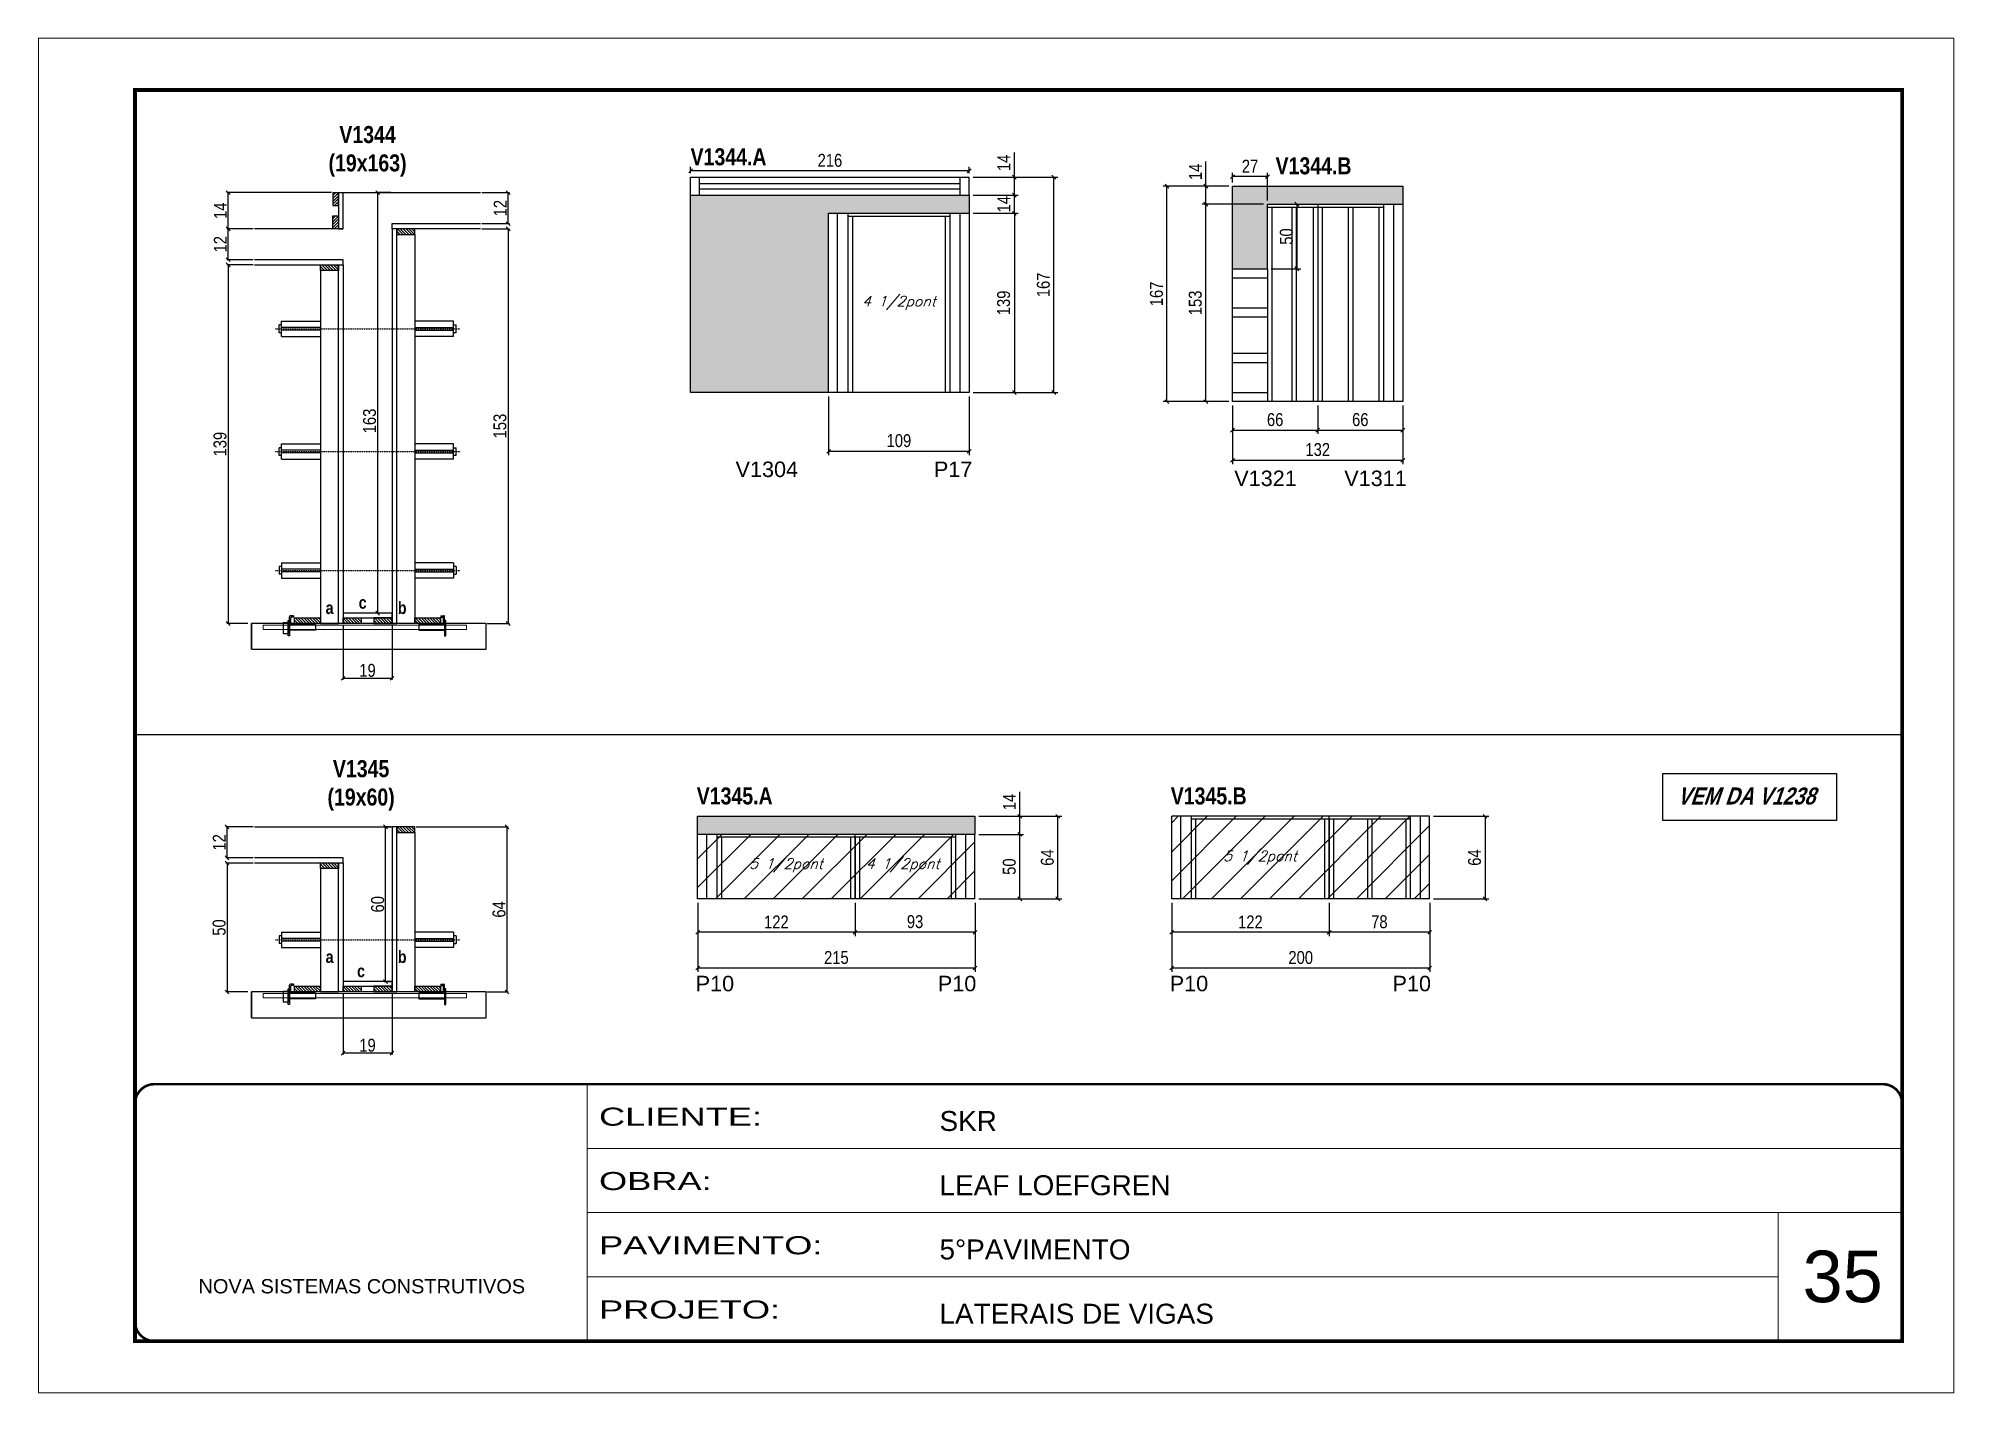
# Model space of a CAD drawing. Extents: x 3309 to 10384, y -2522 to 14608.
# Drawn here: x 6506 to 7991, y 4369 to 5419 of the extents above; entities that cross this region are included whole.
import ezdxf

# ---------------------------------------------------------------- set-up
doc = ezdxf.new("R2010")
doc.units = 0
for name, pattern in [('CONTINUO', [0]), ('DASHED', [0.75, 0.5, -0.25]), ('HIDDEN', [0.375, 0.25, -0.125])]:
    doc.linetypes.add(name, pattern=pattern)
for name, color, linetype in [('5', 5, 'Continuous'), ('barrote', 251, 'Continuous'), ('COTA', 241, 'Continuous'), ('detalhes', 4, 'Continuous'), ('NOMENCLATURA', 7, 'Continuous'), ('Painéis', 200, 'Continuous'), ('presilha', 1, 'Continuous'), ('SARR_2.2x10', 60, 'Continuous'), ('SARR_2.2x7', 40, 'Continuous'), ('SARR_3.5x7', 81, 'Continuous'), ('SARR_EDITAR', 141, 'Continuous'), ('TENSOR', 3, 'Continuous'), ('texto', 7, 'Continuous')]:
    doc.layers.add(name, color=color, linetype=linetype)
for name, color, linetype, lineweight in [('CARIMBO', 255, 'Continuous', 9), ('CONCRETO', 251, 'Continuous', 25), ('Folhas', 255, 'Continuous', 9), ('Hachura', 251, 'Continuous', 9), ('SARRAFO DE PRESSAO', 251, 'DASHED', 9), ('SCO-___-LAJ', 2, 'Continuous', 0)]:
    doc.layers.add(name, color=color, linetype=linetype, lineweight=lineweight)
doc.styles.add('ARIAL', font='arial.ttf')
doc.styles.add('COTA TECNICA', font='techl___.ttf', dxfattribs={"height": 10})
doc.styles.add('COTA TECNICA 2X', font='techl___.ttf', dxfattribs={"height": 10})
doc.styles.add('Romans', font='romans.shx')
doc.styles.get("Standard").update_dxf_attribs({"font": 'arial.ttf'})
doc.styles.add('TECNICA', font='techb___.ttf', dxfattribs={"height": 10})
doc.styles.add('Tecnologia', font='')
doc.styles.get('Tecnologia').set_extended_font_data('Forgotten Futurist')
doc.dimstyles.new('PAINEL', dxfattribs={"dimtxt": 10, "dimasz": 3, "dimexe": 3, "dimexo": 3, "dimgap": 3, "dimtad": 1, "dimdec": 1, "dimzin": 12, "dimdsep": 46, "dimtxsty": 'COTA TECNICA', "dimblk1": 'OBLIQUE', "dimblk2": 'OBLIQUE', "dimsah": 1, "dimcen": 0.9, "dimclrd": 4, "dimclre": 4, "dimclrt": 240, "dimadec": 1, "dimazin": 3, "dimtfac": 1, "dimtdec": 1, "dimtmove": 0, "dimatfit": 3, "dimfxl": 1, "dimtolj": 1, "dimtzin": 12, "dimarcsym": 0})
doc.dimstyles.new('SECAO', dxfattribs={"dimscale": 0.333333, "dimtxt": 5, "dimasz": 9, "dimexe": 3, "dimexo": 3, "dimgap": 3, "dimtad": 1, "dimdec": 1, "dimlfac": 0.5, "dimzin": 12, "dimdsep": 46, "dimtxsty": 'COTA TECNICA 2X', "dimblk1": 'OBLIQUE', "dimblk2": 'OBLIQUE', "dimsah": 1, "dimcen": 0.9, "dimclrd": 4, "dimclre": 4, "dimclrt": 240, "dimadec": 1, "dimazin": 3, "dimtfac": 1, "dimtdec": 1, "dimtmove": 0, "dimatfit": 3, "dimfxl": 1, "dimtolj": 1, "dimtzin": 12, "dimarcsym": 0})
pattern_1 = [(135, (39978.1714, -118546.598), (-1.122532015, -1.122532015), [])]
pattern_2 = [(225, (130251.2024, 38393.9103), (1.122532015, -1.122532015), [])]
pattern_3 = [(135, (39978.1714, -118832.2205), (-1.122532015, -1.122532015), [])]

msp = doc.modelspace()

# ---------------------------------------------------------------- texts
at = {"layer": '5', "linetype": 'Continuous'}
for s, rotation, p in [('V1304', 359.99996, (7046.95, 5079.13)), ('P17', 359.99996, (7200.74, 5079.13)), ('V1321', 359.99996, (7433.6, 5072.13)), ('V1311', 359.99996, (7518.89, 5072.13)), ('P10', 359.99996, (7016.03, 4680.46, 0)), ('P10', 0.00004, (7203.78, 4680.46, 0)), ('P10', 359.99996, (7383.56, 4680.46, 0)), ('P10', 0.00004, (7556.3, 4680.46, 0))]:
    msp.add_text(s, height=12, rotation=rotation, dxfattribs=at).set_placement(p)
at = {"layer": 'CARIMBO', "style": 'ARIAL'}
msp.add_text('35', height=40, dxfattribs=at).set_placement((7874.23, 4439.4))
at = {"layer": 'detalhes', "style": 'TECNICA'}
for s, p in [('a', (6729.16, 4972.93)), ('c', (6754.77, 4977.04)), ('b', (6785.13, 4972.92)), ('a', (6729.16, 4702.39)), ('b', (6785.13, 4702.38)), ('c', (6753.53, 4691.42))]:
    msp.add_text(s, height=9.6, dxfattribs=at).set_placement(p)
at = {"layer": 'NOMENCLATURA', "style": 'TECNICA'}
for s, p in [('V1344.A', (7012.07, 5320.83)), ('V1344.B', (7465.61, 5313.83)), ('V1345.A', (7016.85, 4825.29, 0)), ('V1345.B', (7384.37, 4825.29, 0))]:
    msp.add_text(s, height=13.2, dxfattribs=at).set_placement(p)
at = {"layer": 'NOMENCLATURA', "char_height": 13.2, "attachment_point": 2, "style": 'TECNICA'}
for s, insert in [('V1344\\P(19x163)', (6761.63, 5351.27)), ('V1345\\P(19x60)', (6756.63, 4859.64))]:
    msp.add_mtext_dynamic_manual_height_columns(s, width=300.2766, gutter_width=1, heights=[0], dxfattribs=dict(at, insert=insert))
at = {"layer": 'NOMENCLATURA', "insert": (7830.38, 4838.46), "char_height": 13.2, "width": 300.2766, "attachment_point": 2, "style": 'TECNICA'}
msp.add_mtext('{\\Q19;VEM DA V1238}', dxfattribs=at)
at = {"layer": 'texto', "color": 2, "char_height": 8, "attachment_point": 5, "style": 'Romans'}
for s, insert in [('{\\Q19;\\C256;4 1/2pont}', (7173.57, 5214.14)), ('{\\Q19;\\C256;5 1/2pont}', (7086.06, 4778.1, 0)), ('{\\Q19;\\C256;4 1/2pont}', (7176.56, 4778.1, 0)), ('{\\Q19;\\C256;5 1/2pont}', (7453.59, 4784.1, 0))]:
    msp.add_mtext(s, dxfattribs=dict(at, insert=insert))

# ---------------------------------------------------------------- blocks, each defined once
blk = doc.blocks.new('9999999999')
at = {"color": 30, "linetype": 'CONTINUO'}
for p, q in [((98564.6, 34230.2), (98564.6, 34429.4)), ((98564.6, 34379.6), (99584, 34379.6)), ((98564.6, 34329.8), (99488, 34329.8)), ((99584, 34329.8), (99488, 34329.8)), ((99488, 34329.8), (99488, 34230.2)), ((98564.6, 34280), (99488, 34280))]:
    blk.add_line(p, q, dxfattribs=at)
at = {"color": 30, "linetype": 'CONTINUO', "const_width": 2}
blk.add_lwpolyline([(99584, 34230.2), (99584, 34414.4, 0.414214), (99569, 34429.4), (98229, 34429.4, 0.414214), (98214, 34414.4), (98214, 34245.2, 0.414214), (98229, 34230.2), (99584, 34230.2)], format="xyb", dxfattribs=at)
at = {"layer": 'Folhas'}
blk.add_lwpolyline([(98139, 34190.2), (99624, 34190.2), (99624, 35240.2), (98139, 35240.2)], close=True, dxfattribs=at)
at = {"layer": 'Folhas', "color": 30, "const_width": 3}
blk.add_lwpolyline([(98214, 34230.2), (99584, 34230.2), (99584, 35200.2), (98214, 35200.2)], close=True, dxfattribs=at)
at = {"color": 7, "linetype": 'Continuous', "ltscale": 5, "style": 'ARIAL'}
for s, height, p in [('SKR', 15.48, (98837.7, 34393.1)), ('LEAF LOEFGREN', 15.483, (98837.7, 34343.3)), ('5°PAVIMENTO', 15.483, (98837.7, 34293.5)), ('NOVA SISTEMAS CONSTRUTIVOS', 11.059, (98263.2, 34267.2)), ('LATERAIS DE VIGAS', 15.483, (98837.7, 34243.7))]:
    blk.add_text(s, height=height, dxfattribs=at).set_placement(p)
at = {"layer": 'Folhas', "color": 7, "style": 'Tecnologia', "width": 1.5}
for s, p in [('CLIENTE:', (98573.7, 34397.2)), ('OBRA:', (98573.7, 34347.3)), ('PAVIMENTO:', (98573.7, 34297.5)), ('PROJETO:', (98573.7, 34247.7))]:
    blk.add_text(s, height=14, dxfattribs=at).set_placement(p)
blk = doc.blocks.new('PRESILHA METÁLICA 1')
at = {"layer": 'presilha'}
for p, q in [((0, 13), (6, 13)), ((0, 13), (0, 0)), ((6, 0), (0, 0)), ((6, 15.5), (7.5, 15.5)), ((6, -2.5), (6, 15.5)), ((6, 13), (6, 0)), ((7.5, 10.6), (7.5, 19.9)), ((7.5, 15.5), (7.5, -2.5)), ((37.5, 4.1), (7.5, 4.1)), ((12, 21), (8.6, 21)), ((9, 11.6), (9, 18.9)), ((12, 19.5), (9.6, 19.5)), ((37.5, 11), (9.6, 11)), ((12, 21), (12, 19.5)), ((37.5, 11), (37.5, 4.1)), ((7.5, -2.5), (6, -2.5))]:
    blk.add_line(p, q, dxfattribs=at)
for centre, radius, start, end in [((8.6, 19.9), 1.14, 90, 180), ((9.6, 18.9), 0.57, 90, 180), ((9.6, 11.6), 0.57, 180, 270)]:
    blk.add_arc(centre, radius, start, end, dxfattribs=at)
blk = doc.blocks.new('PRESILHA METÁLICA 2')
at = {"layer": 'presilha'}
for p, q in [((-5.2, 23.5), (-5.2, 22)), ((-5.2, 23.5), (-1.9, 23.5)), ((-0.8, 14.6), (-0.8, 22.4)), ((-30.8, 13.5), (-30.8, 6.6)), ((-30.8, 13.5), (-2.8, 13.5)), ((-30.8, 6.6), (-0.8, 6.6)), ((-5.2, 22), (-2.8, 22)), ((-2.2, 14.1), (-2.2, 21.4)), ((0.8, 18), (-0.8, 18)), ((-0.8, 18), (-0.8, 0)), ((-0.8, 0), (0.8, 0)), ((0.8, 0), (0.8, 18))]:
    blk.add_line(p, q, dxfattribs=at)
for centre, radius, start, end in [((-1.9, 22.4), 1.14, 0, 90), ((-2.8, 21.4), 0.57, 0, 90), ((-2.8, 14.1), 0.57, 270, 0)]:
    blk.add_arc(centre, radius, start, end, dxfattribs=at)
blk = doc.blocks.new('_Oblique')
at = {"color": 0, "linetype": 'ByBlock', "lineweight": -2}
blk.add_line((-0.5, -0.5), (0.5, 0.5), dxfattribs=at)
blk = doc.blocks.new('*D1070')
at = {"layer": 'COTA', "color": 4, "lineweight": -2, "transparency": 16777216}
for p, q in [((6672.9, 5243.6), (6652.6, 5243.6)), ((6653.6, 5243.6), (6653.6, 4965.6)), ((6668.8, 4965.6), (6652.6, 4965.6))]:
    blk.add_line(p, q, dxfattribs=at)
at = {"layer": 'Defpoints', "color": 0, "transparency": 16777216}
for p in [(6673.9, 5243.6), (6653.6, 4965.6), (6669.8, 4965.6)]:
    blk.add_point(p, dxfattribs=at)
at = {"layer": 'COTA', "color": 4, "lineweight": -2, "transparency": 16777216, "xscale": 3, "yscale": 3, "zscale": 3}
for p, rotation in [((6653.6, 5243.6), 90), ((6653.6, 4965.6), 270)]:
    blk.add_blockref('_Oblique', p, dxfattribs=dict(at, rotation=rotation))
at = {"layer": 'COTA', "color": 240, "transparency": 16777216, "insert": (6647.3, 5104.6), "char_height": 10, "attachment_point": 5, "rotation": 90, "style": 'COTA TECNICA 2X'}
blk.add_mtext('\\A1;139', dxfattribs=at)
blk = doc.blocks.new('*D1071')
at = {"layer": 'COTA', "color": 4, "lineweight": -2, "transparency": 16777216}
for p, q in [((6850.3, 5271.6), (6871.6, 5271.6)), ((6870.6, 5271.6), (6870.6, 4965.6)), ((6854.4, 4965.6), (6871.6, 4965.6))]:
    blk.add_line(p, q, dxfattribs=at)
at = {"layer": 'Defpoints', "color": 0, "transparency": 16777216}
for p in [(6849.3, 5271.6), (6853.4, 4965.6), (6870.6, 4965.6)]:
    blk.add_point(p, dxfattribs=at)
at = {"layer": 'COTA', "color": 4, "lineweight": -2, "transparency": 16777216, "xscale": 3, "yscale": 3, "zscale": 3}
for p, rotation in [((6870.6, 5271.6), 90), ((6870.6, 4965.6), 270)]:
    blk.add_blockref('_Oblique', p, dxfattribs=dict(at, rotation=rotation))
at = {"layer": 'COTA', "color": 240, "transparency": 16777216, "insert": (6864.3, 5118.6), "char_height": 10, "attachment_point": 5, "rotation": 90, "style": 'COTA TECNICA 2X'}
blk.add_mtext('\\A1;153', dxfattribs=at)
blk = doc.blocks.new('*D1072')
at = {"layer": 'COTA', "color": 4, "lineweight": -2, "transparency": 16777216}
for p, q in [((6779.6, 5299.6), (6768.5, 5299.6)), ((6769.5, 4973.6), (6769.5, 5299.6)), ((6779.6, 4973.6), (6768.5, 4973.6))]:
    blk.add_line(p, q, dxfattribs=at)
at = {"layer": 'Defpoints', "color": 0, "transparency": 16777216}
for p in [(6769.5, 5299.6), (6780.6, 5299.6), (6780.6, 4973.6)]:
    blk.add_point(p, dxfattribs=at)
at = {"layer": 'COTA', "color": 4, "lineweight": -2, "transparency": 16777216, "xscale": 3, "yscale": 3, "zscale": 3}
for p, rotation in [((6769.5, 5299.6), 90), ((6769.5, 4973.6), 270)]:
    blk.add_blockref('_Oblique', p, dxfattribs=dict(at, rotation=rotation))
at = {"layer": 'COTA', "color": 240, "transparency": 16777216, "insert": (6763.2, 5122.6), "char_height": 10, "attachment_point": 5, "rotation": 90, "style": 'COTA TECNICA 2X'}
blk.add_mtext('\\A1;163', dxfattribs=at)
blk = doc.blocks.new('*D1069')
at = {"layer": 'COTA', "color": 4, "lineweight": -2, "transparency": 16777216}
for p, q in [((6850.3, 5299.6), (6871.6, 5299.6)), ((6870.6, 5275.6), (6870.6, 5299.6)), ((6850.3, 5275.6), (6871.6, 5275.6))]:
    blk.add_line(p, q, dxfattribs=at)
at = {"layer": 'Defpoints', "color": 0, "transparency": 16777216}
for p in [(6849.3, 5299.6), (6870.6, 5299.6), (6849.3, 5275.6)]:
    blk.add_point(p, dxfattribs=at)
at = {"layer": 'COTA', "color": 4, "lineweight": -2, "transparency": 16777216, "xscale": 3, "yscale": 3, "zscale": 3}
for p, rotation in [((6870.6, 5299.6), 90), ((6870.6, 5275.6), 270)]:
    blk.add_blockref('_Oblique', p, dxfattribs=dict(at, rotation=rotation))
at = {"layer": 'COTA', "color": 240, "transparency": 16777216, "insert": (6864.5, 5287.6), "char_height": 10, "attachment_point": 5, "rotation": 90, "style": 'COTA TECNICA 2X'}
blk.add_mtext('\\A1;12', dxfattribs=at)
blk = doc.blocks.new('*D1073')
at = {"layer": 'COTA', "color": 4, "lineweight": -2, "transparency": 16777216}
for p, q in [((6672.9, 5271.6), (6652.6, 5271.6)), ((6653.6, 5247.6), (6653.6, 5271.6)), ((6672.9, 5247.6), (6652.6, 5247.6))]:
    blk.add_line(p, q, dxfattribs=at)
at = {"layer": 'Defpoints', "color": 0, "transparency": 16777216}
for p in [(6653.6, 5271.6), (6673.9, 5271.6), (6673.9, 5247.6)]:
    blk.add_point(p, dxfattribs=at)
at = {"layer": 'COTA', "color": 4, "lineweight": -2, "transparency": 16777216, "xscale": 3, "yscale": 3, "zscale": 3}
for p, rotation in [((6653.6, 5271.6), 90), ((6653.6, 5247.6), 270)]:
    blk.add_blockref('_Oblique', p, dxfattribs=dict(at, rotation=rotation))
at = {"layer": 'COTA', "color": 240, "transparency": 16777216, "insert": (6647.5, 5259.6), "char_height": 10, "attachment_point": 5, "rotation": 90, "style": 'COTA TECNICA 2X'}
blk.add_mtext('\\A1;12', dxfattribs=at)
blk = doc.blocks.new('*D1074')
at = {"layer": 'COTA', "color": 4, "lineweight": -2, "transparency": 16777216}
for p, q in [((6742.6, 4964.6), (6742.6, 4922.1)), ((6780.6, 4964.6), (6780.6, 4922.1)), ((6742.6, 4923.1), (6780.6, 4923.1))]:
    blk.add_line(p, q, dxfattribs=at)
at = {"layer": 'Defpoints', "color": 0, "transparency": 16777216}
for p in [(6742.6, 4965.6), (6780.6, 4965.6), (6780.6, 4923.1)]:
    blk.add_point(p, dxfattribs=at)
at = {"layer": 'COTA', "color": 4, "lineweight": -2, "transparency": 16777216, "xscale": 3, "yscale": 3, "zscale": 3, "rotation": 180}
blk.add_blockref('_Oblique', (6742.6, 4923.1), dxfattribs=at)
at = {"layer": 'COTA', "color": 4, "lineweight": -2, "transparency": 16777216, "xscale": 3, "yscale": 3, "zscale": 3}
blk.add_blockref('_Oblique', (6780.6, 4923.1), dxfattribs=at)
at = {"layer": 'COTA', "color": 240, "transparency": 16777216, "insert": (6761.6, 4929.2), "char_height": 10, "attachment_point": 5, "style": 'COTA TECNICA 2X'}
blk.add_mtext('\\A1;19', dxfattribs=at)
blk = doc.blocks.new('*D1075')
at = {"layer": 'COTA', "color": 4, "lineweight": -2, "transparency": 16777216}
for p, q in [((6733.6, 5299.6), (6652.6, 5299.6)), ((6653.6, 5271.6), (6653.6, 5299.6)), ((6672.9, 5271.6), (6652.6, 5271.6))]:
    blk.add_line(p, q, dxfattribs=at)
at = {"layer": 'Defpoints', "color": 0, "transparency": 16777216}
for p in [(6653.6, 5299.6), (6734.6, 5299.6), (6673.9, 5271.6)]:
    blk.add_point(p, dxfattribs=at)
at = {"layer": 'COTA', "color": 4, "lineweight": -2, "transparency": 16777216, "xscale": 3, "yscale": 3, "zscale": 3}
for p, rotation in [((6653.6, 5299.6), 90), ((6653.6, 5271.6), 270)]:
    blk.add_blockref('_Oblique', p, dxfattribs=dict(at, rotation=rotation))
at = {"layer": 'COTA', "color": 240, "transparency": 16777216, "insert": (6647.5, 5285.6), "char_height": 10, "attachment_point": 5, "rotation": 90, "style": 'COTA TECNICA 2X'}
blk.add_mtext('\\A1;14', dxfattribs=at)
blk = doc.blocks.new('*D1076')
at = {"layer": 'COTA', "color": 4, "lineweight": -2, "transparency": 16777216}
for p, q in [((7119.1, 5141.6), (7119.1, 5096.1)), ((7228.1, 5141.6), (7228.1, 5096.1)), ((7119.1, 5099.1), (7228.1, 5099.1))]:
    blk.add_line(p, q, dxfattribs=at)
at = {"layer": 'Defpoints', "color": 0, "transparency": 16777216}
for p in [(7119.1, 5144.6), (7228.1, 5144.6), (7228.1, 5099.1)]:
    blk.add_point(p, dxfattribs=at)
at = {"layer": 'COTA', "color": 4, "lineweight": -2, "transparency": 16777216, "xscale": 3, "yscale": 3, "zscale": 3, "rotation": 180}
blk.add_blockref('_Oblique', (7119.1, 5099.1), dxfattribs=at)
at = {"layer": 'COTA', "color": 4, "lineweight": -2, "transparency": 16777216, "xscale": 3, "yscale": 3, "zscale": 3}
blk.add_blockref('_Oblique', (7228.1, 5099.1), dxfattribs=at)
at = {"layer": 'COTA', "color": 240, "transparency": 16777216, "insert": (7173.6, 5107.3), "char_height": 10, "attachment_point": 5, "style": 'COTA TECNICA'}
blk.add_mtext('\\A1;109', dxfattribs=at)
blk = doc.blocks.new('*D1077')
at = {"layer": 'COTA', "color": 4, "lineweight": -2, "transparency": 16777216}
for p, q in [((7231.1, 5283.6), (7266.1, 5283.6)), ((7263.1, 5283.6), (7263.1, 5144.6)), ((7231.1, 5144.6), (7266.1, 5144.6))]:
    blk.add_line(p, q, dxfattribs=at)
at = {"layer": 'Defpoints', "color": 0, "transparency": 16777216}
for p in [(7228.1, 5283.6), (7228.1, 5144.6), (7263.1, 5144.6)]:
    blk.add_point(p, dxfattribs=at)
at = {"layer": 'COTA', "color": 4, "lineweight": -2, "transparency": 16777216, "xscale": 3, "yscale": 3, "zscale": 3}
for p, rotation in [((7263.1, 5283.6), 90), ((7263.1, 5144.6), 270)]:
    blk.add_blockref('_Oblique', p, dxfattribs=dict(at, rotation=rotation))
at = {"layer": 'COTA', "color": 240, "transparency": 16777216, "insert": (7254.8, 5214.1), "char_height": 10, "attachment_point": 5, "rotation": 90, "style": 'COTA TECNICA'}
blk.add_mtext('\\A1;139', dxfattribs=at)
blk = doc.blocks.new('*D1078')
at = {"layer": 'COTA', "color": 4, "lineweight": -2, "transparency": 16777216}
for p, q in [((7231.1, 5297.6), (7266.1, 5297.6)), ((7263.1, 5283.6), (7263.1, 5297.6)), ((7231.1, 5283.6), (7266.1, 5283.6))]:
    blk.add_line(p, q, dxfattribs=at)
at = {"layer": 'Defpoints', "color": 0, "transparency": 16777216}
for p in [(7228.1, 5297.6), (7263.1, 5297.6), (7228.1, 5283.6)]:
    blk.add_point(p, dxfattribs=at)
at = {"layer": 'COTA', "color": 4, "lineweight": -2, "transparency": 16777216, "xscale": 3, "yscale": 3, "zscale": 3}
for p, rotation in [((7263.1, 5297.6), 90), ((7263.1, 5283.6), 270)]:
    blk.add_blockref('_Oblique', p, dxfattribs=dict(at, rotation=rotation))
at = {"layer": 'COTA', "color": 240, "transparency": 16777216, "insert": (7255, 5290.6), "char_height": 10, "attachment_point": 5, "rotation": 90, "style": 'COTA TECNICA'}
blk.add_mtext('\\A1;14', dxfattribs=at)
blk = doc.blocks.new('*D1079')
at = {"layer": 'COTA', "color": 4, "lineweight": -2, "transparency": 16777216}
for p, q in [((7263.1, 5311.6), (7263.1, 5330.8)), ((7231.1, 5311.6), (7266.1, 5311.6)), ((7263.1, 5297.6), (7263.1, 5311.6)), ((7231.1, 5297.6), (7266.1, 5297.6))]:
    blk.add_line(p, q, dxfattribs=at)
at = {"layer": 'Defpoints', "color": 0, "transparency": 16777216}
for p in [(7228.1, 5311.6), (7263.1, 5311.6), (7228.1, 5297.6)]:
    blk.add_point(p, dxfattribs=at)
at = {"layer": 'COTA', "color": 4, "lineweight": -2, "transparency": 16777216, "xscale": 3, "yscale": 3, "zscale": 3}
for p, rotation in [((7263.1, 5311.6), 90), ((7263.1, 5297.6), 270)]:
    blk.add_blockref('_Oblique', p, dxfattribs=dict(at, rotation=rotation))
at = {"layer": 'COTA', "color": 240, "transparency": 16777216, "insert": (7255, 5322.7), "char_height": 10, "attachment_point": 5, "rotation": 90, "style": 'COTA TECNICA'}
blk.add_mtext('\\A1;14', dxfattribs=at)
blk = doc.blocks.new('*D1080')
at = {"layer": 'COTA', "color": 4, "lineweight": -2, "transparency": 16777216}
for p, q in [((7231.1, 5311.6), (7296.7, 5311.6)), ((7293.7, 5144.6), (7293.7, 5311.6)), ((7231.1, 5144.6), (7296.7, 5144.6))]:
    blk.add_line(p, q, dxfattribs=at)
at = {"layer": 'Defpoints', "color": 0, "transparency": 16777216}
for p in [(7228.1, 5311.6), (7293.7, 5311.6), (7228.1, 5144.6)]:
    blk.add_point(p, dxfattribs=at)
at = {"layer": 'COTA', "color": 4, "lineweight": -2, "transparency": 16777216, "xscale": 3, "yscale": 3, "zscale": 3}
for p, rotation in [((7293.7, 5311.6), 90), ((7293.7, 5144.6), 270)]:
    blk.add_blockref('_Oblique', p, dxfattribs=dict(at, rotation=rotation))
at = {"layer": 'COTA', "color": 240, "transparency": 16777216, "insert": (7285.6, 5228.1), "char_height": 10, "attachment_point": 5, "rotation": 90, "style": 'COTA TECNICA'}
blk.add_mtext('\\A1;167', dxfattribs=at)
blk = doc.blocks.new('*D1081')
at = {"layer": 'COTA', "color": 4, "lineweight": -2, "transparency": 16777216}
for p, q in [((7012.1, 5314.6), (7012.1, 5319.5)), ((7228.1, 5316.5), (7012.1, 5316.5)), ((7228.1, 5314.6), (7228.1, 5319.5))]:
    blk.add_line(p, q, dxfattribs=at)
at = {"layer": 'Defpoints', "color": 0, "transparency": 16777216}
for p in [(7012.1, 5316.5), (7012.1, 5311.6), (7228.1, 5311.6)]:
    blk.add_point(p, dxfattribs=at)
at = {"layer": 'COTA', "color": 4, "lineweight": -2, "transparency": 16777216, "xscale": 3, "yscale": 3, "zscale": 3, "rotation": 180}
blk.add_blockref('_Oblique', (7012.1, 5316.5), dxfattribs=at)
at = {"layer": 'COTA', "color": 4, "lineweight": -2, "transparency": 16777216, "xscale": 3, "yscale": 3, "zscale": 3}
blk.add_blockref('_Oblique', (7228.1, 5316.5), dxfattribs=at)
at = {"layer": 'COTA', "color": 240, "transparency": 16777216, "insert": (7120.1, 5324.6), "char_height": 10, "attachment_point": 5, "style": 'COTA TECNICA'}
blk.add_mtext('\\A1;216', dxfattribs=at)
blk = doc.blocks.new('*D1082')
at = {"layer": 'COTA', "color": 4, "lineweight": -2, "transparency": 16777216}
for p, q in [((7456.3, 5290.6), (7408.6, 5290.6)), ((7411.6, 5137.6), (7411.6, 5290.6)), ((7429.3, 5137.6), (7408.6, 5137.6))]:
    blk.add_line(p, q, dxfattribs=at)
at = {"layer": 'Defpoints', "color": 0, "transparency": 16777216}
for p in [(7411.6, 5290.6), (7459.3, 5290.6), (7432.3, 5137.6)]:
    blk.add_point(p, dxfattribs=at)
at = {"layer": 'COTA', "color": 4, "lineweight": -2, "transparency": 16777216, "xscale": 3, "yscale": 3, "zscale": 3}
for p, rotation in [((7411.6, 5290.6), 90), ((7411.6, 5137.6), 270)]:
    blk.add_blockref('_Oblique', p, dxfattribs=dict(at, rotation=rotation))
at = {"layer": 'COTA', "color": 240, "transparency": 16777216, "insert": (7403.4, 5214.1), "char_height": 10, "attachment_point": 5, "rotation": 90, "style": 'COTA TECNICA'}
blk.add_mtext('\\A1;153', dxfattribs=at)
blk = doc.blocks.new('*D1083')
at = {"layer": 'COTA', "color": 4, "lineweight": -2, "transparency": 16777216}
for p, q in [((7432.3, 5134.6), (7432.3, 5089.1)), ((7564.3, 5134.6), (7564.3, 5089.1)), ((7432.3, 5092.1), (7564.3, 5092.1))]:
    blk.add_line(p, q, dxfattribs=at)
at = {"layer": 'Defpoints', "color": 0, "transparency": 16777216}
for p in [(7432.3, 5137.6), (7564.3, 5137.6), (7564.3, 5092.1)]:
    blk.add_point(p, dxfattribs=at)
at = {"layer": 'COTA', "color": 4, "lineweight": -2, "transparency": 16777216, "xscale": 3, "yscale": 3, "zscale": 3, "rotation": 180}
blk.add_blockref('_Oblique', (7432.3, 5092.1), dxfattribs=at)
at = {"layer": 'COTA', "color": 4, "lineweight": -2, "transparency": 16777216, "xscale": 3, "yscale": 3, "zscale": 3}
blk.add_blockref('_Oblique', (7564.3, 5092.1), dxfattribs=at)
at = {"layer": 'COTA', "color": 240, "transparency": 16777216, "insert": (7498.3, 5100.4), "char_height": 10, "attachment_point": 5, "style": 'COTA TECNICA'}
blk.add_mtext('\\A1;132', dxfattribs=at)
blk = doc.blocks.new('*D1084')
at = {"layer": 'COTA', "color": 4, "lineweight": -2, "transparency": 16777216}
for p, q in [((7411.6, 5304.6), (7411.6, 5323.8)), ((7429.3, 5304.6), (7408.6, 5304.6)), ((7411.6, 5290.6), (7411.6, 5304.6)), ((7456.3, 5290.6), (7408.6, 5290.6))]:
    blk.add_line(p, q, dxfattribs=at)
at = {"layer": 'Defpoints', "color": 0, "transparency": 16777216}
for p in [(7411.6, 5304.6), (7432.3, 5304.6), (7459.3, 5290.6)]:
    blk.add_point(p, dxfattribs=at)
at = {"layer": 'COTA', "color": 4, "lineweight": -2, "transparency": 16777216, "xscale": 3, "yscale": 3, "zscale": 3}
for p, rotation in [((7411.6, 5304.6), 90), ((7411.6, 5290.6), 270)]:
    blk.add_blockref('_Oblique', p, dxfattribs=dict(at, rotation=rotation))
at = {"layer": 'COTA', "color": 240, "transparency": 16777216, "insert": (7403.5, 5315.7), "char_height": 10, "attachment_point": 5, "rotation": 90, "style": 'COTA TECNICA'}
blk.add_mtext('\\A1;14', dxfattribs=at)
blk = doc.blocks.new('*D1085')
at = {"layer": 'COTA', "color": 4, "lineweight": -2, "transparency": 16777216}
for p, q in [((7429.3, 5304.6), (7378.4, 5304.6)), ((7381.4, 5137.6), (7381.4, 5304.6)), ((7429.3, 5137.6), (7378.4, 5137.6))]:
    blk.add_line(p, q, dxfattribs=at)
at = {"layer": 'Defpoints', "color": 0, "transparency": 16777216}
for p in [(7381.4, 5304.6), (7432.3, 5304.6), (7432.3, 5137.6)]:
    blk.add_point(p, dxfattribs=at)
at = {"layer": 'COTA', "color": 4, "lineweight": -2, "transparency": 16777216, "xscale": 3, "yscale": 3, "zscale": 3}
for p, rotation in [((7381.4, 5304.6), 90), ((7381.4, 5137.6), 270)]:
    blk.add_blockref('_Oblique', p, dxfattribs=dict(at, rotation=rotation))
at = {"layer": 'COTA', "color": 240, "transparency": 16777216, "insert": (7373.3, 5221.1), "char_height": 10, "attachment_point": 5, "rotation": 90, "style": 'COTA TECNICA'}
blk.add_mtext('\\A1;167', dxfattribs=at)
blk = doc.blocks.new('*D1086')
at = {"layer": 'COTA', "color": 4, "lineweight": -2, "transparency": 16777216}
for p, q in [((7462.3, 5290.6), (7485.1, 5290.6)), ((7482.1, 5290.6), (7482.1, 5240.6)), ((7462.3, 5240.6), (7485.1, 5240.6))]:
    blk.add_line(p, q, dxfattribs=at)
at = {"layer": 'Defpoints', "color": 0, "transparency": 16777216}
for p in [(7459.3, 5290.6), (7459.3, 5240.6), (7482.1, 5240.6)]:
    blk.add_point(p, dxfattribs=at)
at = {"layer": 'COTA', "color": 4, "lineweight": -2, "transparency": 16777216, "xscale": 3, "yscale": 3, "zscale": 3}
for p, rotation in [((7482.1, 5290.6), 90), ((7482.1, 5240.6), 270)]:
    blk.add_blockref('_Oblique', p, dxfattribs=dict(at, rotation=rotation))
at = {"layer": 'COTA', "color": 240, "transparency": 16777216, "insert": (7474, 5265.6), "char_height": 10, "attachment_point": 5, "rotation": 90, "style": 'COTA TECNICA'}
blk.add_mtext('\\A1;50', dxfattribs=at)
blk = doc.blocks.new('*D1087')
at = {"layer": 'COTA', "color": 4, "lineweight": -2, "transparency": 16777216}
for p, q in [((7432.3, 5307.6), (7432.3, 5315)), ((7459.3, 5312), (7432.3, 5312)), ((7459.3, 5293.6), (7459.3, 5315))]:
    blk.add_line(p, q, dxfattribs=at)
at = {"layer": 'Defpoints', "color": 0, "transparency": 16777216}
for p in [(7432.3, 5312), (7432.3, 5304.6), (7459.3, 5290.6)]:
    blk.add_point(p, dxfattribs=at)
at = {"layer": 'COTA', "color": 4, "lineweight": -2, "transparency": 16777216, "xscale": 3, "yscale": 3, "zscale": 3, "rotation": 180}
blk.add_blockref('_Oblique', (7432.3, 5312), dxfattribs=at)
at = {"layer": 'COTA', "color": 4, "lineweight": -2, "transparency": 16777216, "xscale": 3, "yscale": 3, "zscale": 3}
blk.add_blockref('_Oblique', (7459.3, 5312), dxfattribs=at)
at = {"layer": 'COTA', "color": 240, "transparency": 16777216, "insert": (7445.8, 5320.1), "char_height": 10, "attachment_point": 5, "style": 'COTA TECNICA'}
blk.add_mtext('\\A1;27', dxfattribs=at)
blk = doc.blocks.new('*D1088')
at = {"layer": 'COTA', "color": 4, "lineweight": -2, "transparency": 16777216}
for p, q in [((7432.3, 5134.6), (7432.3, 5112.5)), ((7498.3, 5134.6), (7498.3, 5112.5)), ((7432.3, 5115.5), (7498.3, 5115.5))]:
    blk.add_line(p, q, dxfattribs=at)
at = {"layer": 'Defpoints', "color": 0, "transparency": 16777216}
for p in [(7432.3, 5137.6), (7498.3, 5137.6), (7498.3, 5115.5)]:
    blk.add_point(p, dxfattribs=at)
at = {"layer": 'COTA', "color": 4, "lineweight": -2, "transparency": 16777216, "xscale": 3, "yscale": 3, "zscale": 3, "rotation": 180}
blk.add_blockref('_Oblique', (7432.3, 5115.5), dxfattribs=at)
at = {"layer": 'COTA', "color": 4, "lineweight": -2, "transparency": 16777216, "xscale": 3, "yscale": 3, "zscale": 3}
blk.add_blockref('_Oblique', (7498.3, 5115.5), dxfattribs=at)
at = {"layer": 'COTA', "color": 240, "transparency": 16777216, "insert": (7465.3, 5123.6), "char_height": 10, "attachment_point": 5, "style": 'COTA TECNICA'}
blk.add_mtext('\\A1;66', dxfattribs=at)
blk = doc.blocks.new('*D1089')
at = {"layer": 'COTA', "color": 4, "lineweight": -2, "transparency": 16777216}
for p, q in [((7498.3, 5134.6), (7498.3, 5112.5)), ((7564.3, 5134.6), (7564.3, 5112.5)), ((7498.3, 5115.5), (7564.3, 5115.5))]:
    blk.add_line(p, q, dxfattribs=at)
at = {"layer": 'Defpoints', "color": 0, "transparency": 16777216}
for p in [(7498.3, 5137.6), (7564.3, 5137.6), (7564.3, 5115.5)]:
    blk.add_point(p, dxfattribs=at)
at = {"layer": 'COTA', "color": 4, "lineweight": -2, "transparency": 16777216, "xscale": 3, "yscale": 3, "zscale": 3, "rotation": 180}
blk.add_blockref('_Oblique', (7498.3, 5115.5), dxfattribs=at)
at = {"layer": 'COTA', "color": 4, "lineweight": -2, "transparency": 16777216, "xscale": 3, "yscale": 3, "zscale": 3}
blk.add_blockref('_Oblique', (7564.3, 5115.5), dxfattribs=at)
at = {"layer": 'COTA', "color": 240, "transparency": 16777216, "insert": (7531.3, 5123.6), "char_height": 10, "attachment_point": 5, "style": 'COTA TECNICA'}
blk.add_mtext('\\A1;66', dxfattribs=at)
blk = doc.blocks.new('*D1103')
at = {"layer": 'COTA', "color": 4, "lineweight": -2, "transparency": 16777216}
for p, q in [((6742.6, 4678.9), (6742.6, 4631.5)), ((6780.6, 4678.9), (6780.6, 4631.5)), ((6780.6, 4632.5), (6742.6, 4632.5))]:
    blk.add_line(p, q, dxfattribs=at)
at = {"layer": 'Defpoints', "color": 0, "transparency": 16777216}
for p in [(6742.6, 4679.9), (6780.6, 4679.9), (6742.6, 4632.5)]:
    blk.add_point(p, dxfattribs=at)
at = {"layer": 'COTA', "color": 4, "lineweight": -2, "transparency": 16777216, "xscale": 3, "yscale": 3, "zscale": 3, "rotation": 180}
blk.add_blockref('_Oblique', (6742.6, 4632.5), dxfattribs=at)
at = {"layer": 'COTA', "color": 4, "lineweight": -2, "transparency": 16777216, "xscale": 3, "yscale": 3, "zscale": 3}
blk.add_blockref('_Oblique', (6780.6, 4632.5), dxfattribs=at)
at = {"layer": 'COTA', "color": 240, "transparency": 16777216, "insert": (6761.6, 4638.6), "char_height": 10, "attachment_point": 5, "style": 'COTA TECNICA 2X'}
blk.add_mtext('\\A1;19', dxfattribs=at)
blk = doc.blocks.new('*D1104')
at = {"layer": 'COTA', "color": 4, "lineweight": -2, "transparency": 16777216}
for p, q in [((6799.2, 4807.9), (6870.7, 4807.9)), ((6869.7, 4807.9), (6869.7, 4679.9)), ((6854.4, 4679.9), (6870.7, 4679.9))]:
    blk.add_line(p, q, dxfattribs=at)
at = {"layer": 'Defpoints', "color": 0, "transparency": 16777216}
for p in [(6798.2, 4807.9), (6853.4, 4679.9), (6869.7, 4679.9)]:
    blk.add_point(p, dxfattribs=at)
at = {"layer": 'COTA', "color": 4, "lineweight": -2, "transparency": 16777216, "xscale": 3, "yscale": 3, "zscale": 3}
for p, rotation in [((6869.7, 4807.9), 90), ((6869.7, 4679.9), 270)]:
    blk.add_blockref('_Oblique', p, dxfattribs=dict(at, rotation=rotation))
at = {"layer": 'COTA', "color": 240, "transparency": 16777216, "insert": (6863.6, 4743.9), "char_height": 10, "attachment_point": 5, "rotation": 90, "style": 'COTA TECNICA 2X'}
blk.add_mtext('\\A1;64', dxfattribs=at)
blk = doc.blocks.new('*D1105')
at = {"layer": 'COTA', "color": 4, "lineweight": -2, "transparency": 16777216}
for p, q in [((6672.9, 4779.9), (6651.7, 4779.9)), ((6652.7, 4779.9), (6652.7, 4679.9)), ((6668.8, 4679.9), (6651.7, 4679.9))]:
    blk.add_line(p, q, dxfattribs=at)
at = {"layer": 'Defpoints', "color": 0, "transparency": 16777216}
for p in [(6673.9, 4779.9), (6652.7, 4679.9), (6669.8, 4679.9)]:
    blk.add_point(p, dxfattribs=at)
at = {"layer": 'COTA', "color": 4, "lineweight": -2, "transparency": 16777216, "xscale": 3, "yscale": 3, "zscale": 3}
for p, rotation in [((6652.7, 4779.9), 90), ((6652.7, 4679.9), 270)]:
    blk.add_blockref('_Oblique', p, dxfattribs=dict(at, rotation=rotation))
at = {"layer": 'COTA', "color": 240, "transparency": 16777216, "insert": (6646.6, 4729.9), "char_height": 10, "attachment_point": 5, "rotation": 90, "style": 'COTA TECNICA 2X'}
blk.add_mtext('\\A1;50', dxfattribs=at)
blk = doc.blocks.new('*D1106')
at = {"layer": 'COTA', "color": 4, "lineweight": -2, "transparency": 16777216}
for p, q in [((6779.6, 4807.9), (6774.6, 4807.9)), ((6775.6, 4687.9), (6775.6, 4807.9)), ((6779.6, 4687.9), (6774.6, 4687.9))]:
    blk.add_line(p, q, dxfattribs=at)
at = {"layer": 'Defpoints', "color": 0, "transparency": 16777216}
for p in [(6775.6, 4807.9), (6780.6, 4807.9), (6780.6, 4687.9)]:
    blk.add_point(p, dxfattribs=at)
at = {"layer": 'COTA', "color": 4, "lineweight": -2, "transparency": 16777216, "xscale": 3, "yscale": 3, "zscale": 3}
for p, rotation in [((6775.6, 4807.9), 90), ((6775.6, 4687.9), 270)]:
    blk.add_blockref('_Oblique', p, dxfattribs=dict(at, rotation=rotation))
at = {"layer": 'COTA', "color": 240, "transparency": 16777216, "insert": (6769.5, 4747.9), "char_height": 10, "attachment_point": 5, "rotation": 90, "style": 'COTA TECNICA 2X'}
blk.add_mtext('\\A1;60', dxfattribs=at)
blk = doc.blocks.new('*D1107')
at = {"layer": 'COTA', "color": 4, "lineweight": -2, "transparency": 16777216}
for p, q in [((6672.9, 4807.9), (6651.7, 4807.9)), ((6652.7, 4783.9), (6652.7, 4807.9)), ((6672.9, 4783.9), (6651.7, 4783.9))]:
    blk.add_line(p, q, dxfattribs=at)
at = {"layer": 'Defpoints', "color": 0, "transparency": 16777216}
for p in [(6652.7, 4807.9), (6673.9, 4807.9), (6673.9, 4783.9)]:
    blk.add_point(p, dxfattribs=at)
at = {"layer": 'COTA', "color": 4, "lineweight": -2, "transparency": 16777216, "xscale": 3, "yscale": 3, "zscale": 3}
for p, rotation in [((6652.7, 4807.9), 90), ((6652.7, 4783.9), 270)]:
    blk.add_blockref('_Oblique', p, dxfattribs=dict(at, rotation=rotation))
at = {"layer": 'COTA', "color": 240, "transparency": 16777216, "insert": (6646.7, 4795.9), "char_height": 10, "attachment_point": 5, "rotation": 90, "style": 'COTA TECNICA 2X'}
blk.add_mtext('\\A1;12', dxfattribs=at)
blk = doc.blocks.new('*D1108')
at = {"layer": 'COTA', "color": 4, "linetype": 'ByBlock', "lineweight": -2, "transparency": 16777216}
for p, q in [((7139.6, 4749.1), (7139.6, 4723.2)), ((7232.6, 4749.1), (7232.6, 4723.2)), ((7232.6, 4726.2), (7139.6, 4726.2))]:
    blk.add_line(p, q, dxfattribs=at)
at = {"layer": 'Defpoints', "color": 0, "linetype": 'ByBlock', "transparency": 16777216}
for p in [(7139.6, 4752.1), (7232.6, 4752.1), (7139.6, 4726.2)]:
    blk.add_point(p, dxfattribs=at)
at = {"layer": 'COTA', "color": 4, "linetype": 'ByBlock', "lineweight": -2, "transparency": 16777216, "xscale": 3, "yscale": 3, "zscale": 3, "rotation": 180}
blk.add_blockref('_Oblique', (7139.6, 4726.2), dxfattribs=at)
at = {"layer": 'COTA', "color": 4, "linetype": 'ByBlock', "lineweight": -2, "transparency": 16777216, "xscale": 3, "yscale": 3, "zscale": 3}
blk.add_blockref('_Oblique', (7232.6, 4726.2), dxfattribs=at)
at = {"layer": 'COTA', "color": 240, "linetype": 'ByBlock', "transparency": 16777216, "insert": (7186.1, 4734.4), "char_height": 10, "attachment_point": 5, "style": 'COTA TECNICA'}
blk.add_mtext('\\A1;93', dxfattribs=at)
blk = doc.blocks.new('*D1109')
at = {"layer": 'COTA', "color": 4, "linetype": 'ByBlock', "lineweight": -2, "transparency": 16777216}
for p, q in [((7017.6, 4749.1), (7017.6, 4723.2)), ((7139.6, 4749.1), (7139.6, 4723.2)), ((7139.6, 4726.2), (7017.6, 4726.2))]:
    blk.add_line(p, q, dxfattribs=at)
at = {"layer": 'Defpoints', "color": 0, "linetype": 'ByBlock', "transparency": 16777216}
for p in [(7017.6, 4752.1), (7139.6, 4752.1), (7017.6, 4726.2)]:
    blk.add_point(p, dxfattribs=at)
at = {"layer": 'COTA', "color": 4, "linetype": 'ByBlock', "lineweight": -2, "transparency": 16777216, "xscale": 3, "yscale": 3, "zscale": 3, "rotation": 180}
blk.add_blockref('_Oblique', (7017.6, 4726.2), dxfattribs=at)
at = {"layer": 'COTA', "color": 4, "linetype": 'ByBlock', "lineweight": -2, "transparency": 16777216, "xscale": 3, "yscale": 3, "zscale": 3}
blk.add_blockref('_Oblique', (7139.6, 4726.2), dxfattribs=at)
at = {"layer": 'COTA', "color": 240, "linetype": 'ByBlock', "transparency": 16777216, "insert": (7078.6, 4734.2), "char_height": 10, "attachment_point": 5, "style": 'COTA TECNICA'}
blk.add_mtext('\\A1;122', dxfattribs=at)
blk = doc.blocks.new('*D1114')
at = {"layer": 'COTA', "color": 4, "linetype": 'ByBlock', "lineweight": -2, "transparency": 16777216}
for p, q in [((7017.6, 4749.1), (7017.6, 4695.5)), ((7232.6, 4749.1), (7232.6, 4695.5)), ((7232.6, 4698.5), (7017.6, 4698.5))]:
    blk.add_line(p, q, dxfattribs=at)
at = {"layer": 'Defpoints', "color": 0, "linetype": 'ByBlock', "transparency": 16777216}
for p in [(7017.6, 4752.1), (7232.6, 4752.1), (7017.6, 4698.5)]:
    blk.add_point(p, dxfattribs=at)
at = {"layer": 'COTA', "color": 4, "linetype": 'ByBlock', "lineweight": -2, "transparency": 16777216, "xscale": 3, "yscale": 3, "zscale": 3, "rotation": 180}
blk.add_blockref('_Oblique', (7017.6, 4698.5), dxfattribs=at)
at = {"layer": 'COTA', "color": 4, "linetype": 'ByBlock', "lineweight": -2, "transparency": 16777216, "xscale": 3, "yscale": 3, "zscale": 3}
blk.add_blockref('_Oblique', (7232.6, 4698.5), dxfattribs=at)
at = {"layer": 'COTA', "color": 240, "linetype": 'ByBlock', "transparency": 16777216, "insert": (7125.1, 4706.6), "char_height": 10, "attachment_point": 5, "style": 'COTA TECNICA'}
blk.add_mtext('\\A1;215', dxfattribs=at)
blk = doc.blocks.new('*D1115')
at = {"layer": 'COTA', "color": 4, "lineweight": -2, "transparency": 16777216}
for p, q in [((7235.6, 4802.1), (7270.3, 4802.1)), ((7267.3, 4752.1), (7267.3, 4802.1)), ((7235.6, 4752.1), (7270.3, 4752.1))]:
    blk.add_line(p, q, dxfattribs=at)
at = {"layer": 'Defpoints', "color": 0, "transparency": 16777216}
for p in [(7232.6, 4802.1), (7267.3, 4802.1), (7232.6, 4752.1)]:
    blk.add_point(p, dxfattribs=at)
at = {"layer": 'COTA', "color": 4, "lineweight": -2, "transparency": 16777216, "xscale": 3, "yscale": 3, "zscale": 3}
for p, rotation in [((7267.3, 4802.1), 90), ((7267.3, 4752.1), 270)]:
    blk.add_blockref('_Oblique', p, dxfattribs=dict(at, rotation=rotation))
at = {"layer": 'COTA', "color": 240, "transparency": 16777216, "insert": (7259.2, 4777.1), "char_height": 10, "attachment_point": 5, "rotation": 90, "style": 'COTA TECNICA'}
blk.add_mtext('\\A1;50', dxfattribs=at)
blk = doc.blocks.new('*D1116')
at = {"layer": 'COTA', "color": 4, "lineweight": -2, "transparency": 16777216}
for p, q in [((7267.3, 4816.1), (7267.3, 4835.2)), ((7235.6, 4816.1), (7270.3, 4816.1)), ((7267.3, 4802.1), (7267.3, 4816.1)), ((7235.6, 4802.1), (7270.3, 4802.1))]:
    blk.add_line(p, q, dxfattribs=at)
at = {"layer": 'Defpoints', "color": 0, "transparency": 16777216}
for p in [(7232.6, 4816.1), (7267.3, 4816.1), (7232.6, 4802.1)]:
    blk.add_point(p, dxfattribs=at)
at = {"layer": 'COTA', "color": 4, "lineweight": -2, "transparency": 16777216, "xscale": 3, "yscale": 3, "zscale": 3}
for p, rotation in [((7267.3, 4816.1), 90), ((7267.3, 4802.1), 270)]:
    blk.add_blockref('_Oblique', p, dxfattribs=dict(at, rotation=rotation))
at = {"layer": 'COTA', "color": 240, "transparency": 16777216, "insert": (7259.2, 4827.2), "char_height": 10, "attachment_point": 5, "rotation": 90, "style": 'COTA TECNICA'}
blk.add_mtext('\\A1;14', dxfattribs=at)
blk = doc.blocks.new('*D1117')
at = {"layer": 'COTA', "color": 4, "lineweight": -2, "transparency": 16777216}
for p, q in [((7235.6, 4816.1), (7299.8, 4816.1)), ((7296.8, 4752.1), (7296.8, 4816.1)), ((7235.6, 4752.1), (7299.8, 4752.1))]:
    blk.add_line(p, q, dxfattribs=at)
at = {"layer": 'Defpoints', "color": 0, "transparency": 16777216}
for p in [(7232.6, 4816.1), (7296.8, 4816.1), (7232.6, 4752.1)]:
    blk.add_point(p, dxfattribs=at)
at = {"layer": 'COTA', "color": 4, "lineweight": -2, "transparency": 16777216, "xscale": 3, "yscale": 3, "zscale": 3}
for p, rotation in [((7296.8, 4816.1), 90), ((7296.8, 4752.1), 270)]:
    blk.add_blockref('_Oblique', p, dxfattribs=dict(at, rotation=rotation))
at = {"layer": 'COTA', "color": 240, "transparency": 16777216, "insert": (7288.7, 4784.1), "char_height": 10, "attachment_point": 5, "rotation": 90, "style": 'COTA TECNICA'}
blk.add_mtext('\\A1;64', dxfattribs=at)
blk = doc.blocks.new('*D1110')
at = {"layer": 'COTA', "color": 4, "linetype": 'ByBlock', "lineweight": -2, "transparency": 16777216}
for p, q in [((7507.1, 4749.1), (7507.1, 4723.2)), ((7585.1, 4749.1), (7585.1, 4723.2)), ((7585.1, 4726.2), (7507.1, 4726.2))]:
    blk.add_line(p, q, dxfattribs=at)
at = {"layer": 'Defpoints', "color": 0, "linetype": 'ByBlock', "transparency": 16777216}
for p in [(7507.1, 4752.1), (7585.1, 4752.1), (7507.1, 4726.2)]:
    blk.add_point(p, dxfattribs=at)
at = {"layer": 'COTA', "color": 4, "linetype": 'ByBlock', "lineweight": -2, "transparency": 16777216, "xscale": 3, "yscale": 3, "zscale": 3, "rotation": 180}
blk.add_blockref('_Oblique', (7507.1, 4726.2), dxfattribs=at)
at = {"layer": 'COTA', "color": 4, "linetype": 'ByBlock', "lineweight": -2, "transparency": 16777216, "xscale": 3, "yscale": 3, "zscale": 3}
blk.add_blockref('_Oblique', (7585.1, 4726.2), dxfattribs=at)
at = {"layer": 'COTA', "color": 240, "linetype": 'ByBlock', "transparency": 16777216, "insert": (7546.1, 4734.3), "char_height": 10, "attachment_point": 5, "style": 'COTA TECNICA'}
blk.add_mtext('\\A1;78', dxfattribs=at)
blk = doc.blocks.new('*D1111')
at = {"layer": 'COTA', "color": 4, "linetype": 'ByBlock', "lineweight": -2, "transparency": 16777216}
for p, q in [((7385.1, 4749.1), (7385.1, 4723.2)), ((7507.1, 4749.1), (7507.1, 4723.2)), ((7507.1, 4726.2), (7385.1, 4726.2))]:
    blk.add_line(p, q, dxfattribs=at)
at = {"layer": 'Defpoints', "color": 0, "linetype": 'ByBlock', "transparency": 16777216}
for p in [(7385.1, 4752.1), (7507.1, 4752.1), (7385.1, 4726.2)]:
    blk.add_point(p, dxfattribs=at)
at = {"layer": 'COTA', "color": 4, "linetype": 'ByBlock', "lineweight": -2, "transparency": 16777216, "xscale": 3, "yscale": 3, "zscale": 3, "rotation": 180}
blk.add_blockref('_Oblique', (7385.1, 4726.2), dxfattribs=at)
at = {"layer": 'COTA', "color": 4, "linetype": 'ByBlock', "lineweight": -2, "transparency": 16777216, "xscale": 3, "yscale": 3, "zscale": 3}
blk.add_blockref('_Oblique', (7507.1, 4726.2), dxfattribs=at)
at = {"layer": 'COTA', "color": 240, "linetype": 'ByBlock', "transparency": 16777216, "insert": (7446.1, 4734.2), "char_height": 10, "attachment_point": 5, "style": 'COTA TECNICA'}
blk.add_mtext('\\A1;122', dxfattribs=at)
blk = doc.blocks.new('*D1112')
at = {"layer": 'COTA', "color": 4, "linetype": 'ByBlock', "lineweight": -2, "transparency": 16777216}
for p, q in [((7385.1, 4749.1), (7385.1, 4695.5)), ((7585.1, 4749.1), (7585.1, 4695.5)), ((7585.1, 4698.5), (7385.1, 4698.5))]:
    blk.add_line(p, q, dxfattribs=at)
at = {"layer": 'Defpoints', "color": 0, "linetype": 'ByBlock', "transparency": 16777216}
for p in [(7385.1, 4752.1), (7585.1, 4752.1), (7385.1, 4698.5)]:
    blk.add_point(p, dxfattribs=at)
at = {"layer": 'COTA', "color": 4, "linetype": 'ByBlock', "lineweight": -2, "transparency": 16777216, "xscale": 3, "yscale": 3, "zscale": 3, "rotation": 180}
blk.add_blockref('_Oblique', (7385.1, 4698.5), dxfattribs=at)
at = {"layer": 'COTA', "color": 4, "linetype": 'ByBlock', "lineweight": -2, "transparency": 16777216, "xscale": 3, "yscale": 3, "zscale": 3}
blk.add_blockref('_Oblique', (7585.1, 4698.5), dxfattribs=at)
at = {"layer": 'COTA', "color": 240, "linetype": 'ByBlock', "transparency": 16777216, "insert": (7485.1, 4706.6), "char_height": 10, "attachment_point": 5, "style": 'COTA TECNICA'}
blk.add_mtext('\\A1;200', dxfattribs=at)
blk = doc.blocks.new('*D1113')
at = {"layer": 'COTA', "color": 4, "lineweight": -2, "transparency": 16777216}
for p, q in [((7588.1, 4816.1), (7631, 4816.1)), ((7628, 4816.1), (7628, 4752.1)), ((7588.1, 4752.1), (7631, 4752.1))]:
    blk.add_line(p, q, dxfattribs=at)
at = {"layer": 'Defpoints', "color": 0, "transparency": 16777216}
for p in [(7585.1, 4816.1), (7585.1, 4752.1), (7628, 4752.1)]:
    blk.add_point(p, dxfattribs=at)
at = {"layer": 'COTA', "color": 4, "lineweight": -2, "transparency": 16777216, "xscale": 3, "yscale": 3, "zscale": 3}
for p, rotation in [((7628, 4816.1), 90), ((7628, 4752.1), 270)]:
    blk.add_blockref('_Oblique', p, dxfattribs=dict(at, rotation=rotation))
at = {"layer": 'COTA', "color": 240, "transparency": 16777216, "insert": (7619.9, 4784.1), "char_height": 10, "attachment_point": 5, "rotation": 90, "style": 'COTA TECNICA'}
blk.add_mtext('\\A1;64', dxfattribs=at)

# ---------------------------------------------------------------- dimensions: what is measured, and where the dimension line sits
at = {"layer": 'COTA'}
for base, p1, p2, dimstyle, picture, middle in [((7012.07, 5316.47), (7228.07, 5311.64), (7012.07, 5311.64), 'PAINEL', '*D1081', (7120.07, 5324.57)), ((7432.27, 5312.01), (7459.27, 5290.64), (7432.27, 5304.64), 'PAINEL', '*D1087', (7445.77, 5320.08)), ((7228.07, 5099.14), (7119.07, 5144.64), (7228.07, 5144.64), 'PAINEL', '*D1076', (7173.57, 5107.27)), ((7564.27, 5092.14), (7432.27, 5137.64), (7564.27, 5137.64), 'PAINEL', '*D1083', (7498.27, 5100.36)), ((7498.27, 5115.51), (7432.27, 5137.64), (7498.27, 5137.64), 'PAINEL', '*D1088', (7465.27, 5123.61)), ((6780.63, 4923.1), (6742.63, 4965.57), (6780.63, 4965.57), 'SECAO', '*D1074', (6761.63, 4929.19))]:
    dim = msp.add_linear_dim(base=base, p1=p1, p2=p2, dimstyle=dimstyle, dxfattribs=at)
    dim.commit()
    dim.dimension.update_dxf_attribs({"geometry": picture, "text_midpoint": middle})
for base, p1, p2, dimstyle, picture, middle in [((7263.06, 5311.64), (7228.07, 5297.64), (7228.07, 5311.64), 'PAINEL', '*D1079', (7254.99, 5322.7)), ((7411.59, 5304.64), (7459.27, 5290.64), (7432.27, 5304.64), 'PAINEL', '*D1084', (7403.51, 5315.7)), ((7293.69, 5311.64), (7228.07, 5144.64), (7228.07, 5311.64), 'PAINEL', '*D1080', (7285.59, 5228.14)), ((7381.35, 5304.64), (7432.27, 5137.64), (7432.27, 5304.64), 'PAINEL', '*D1085', (7373.25, 5221.14)), ((6653.59, 5299.57), (6673.93, 5271.57), (6734.63, 5299.57), 'SECAO', '*D1075', (6647.51, 5285.57)), ((6870.55, 5299.57), (6849.33, 5275.57), (6849.33, 5299.57), 'SECAO', '*D1069', (6864.49, 5287.57)), ((7411.59, 5290.64), (7432.27, 5137.64), (7459.27, 5290.64), 'PAINEL', '*D1082', (7403.37, 5214.14)), ((7482.06, 5240.64), (7459.27, 5290.64), (7459.27, 5240.64), 'PAINEL', '*D1086', (7473.95, 5265.64)), ((6653.59, 5271.57), (6673.93, 5247.57), (6673.93, 5271.57), 'SECAO', '*D1073', (6647.53, 5259.57)), ((6870.55, 4965.57, 0), (6849.33, 5271.57), (6853.45, 4965.57, 0), 'SECAO', '*D1071', (6864.33, 5118.57, 0)), ((7263.06, 5144.64), (7228.07, 5283.64), (7228.07, 5144.64), 'PAINEL', '*D1077', (7254.81, 5214.14)), ((6653.59, 4965.57, 0), (6673.93, 5243.57), (6669.82, 4965.57, 0), 'SECAO', '*D1070', (6647.34, 5104.57, 0)), ((7267.32, 4816.1, 0), (7232.56, 4802.1, 0), (7232.56, 4816.1, 0), 'PAINEL', '*D1116', (7259.24, 4827.16, 0)), ((7296.81, 4816.1, 0), (7232.56, 4752.1, 0), (7232.56, 4816.1, 0), 'PAINEL', '*D1117', (7288.71, 4784.1, 0)), ((7627.98, 4752.1, 0), (7585.09, 4816.1, 0), (7585.09, 4752.1, 0), 'PAINEL', '*D1113', (7619.88, 4784.1, 0)), ((6652.71, 4807.95), (6673.93, 4783.95), (6673.93, 4807.95), 'SECAO', '*D1107', (6646.66, 4795.95)), ((6775.56, 4807.95), (6780.63, 4687.95), (6780.63, 4807.95), 'SECAO', '*D1106', (6769.46, 4747.95)), ((6869.68, 4679.95, 0), (6798.23, 4807.95), (6853.45, 4679.95, 0), 'SECAO', '*D1104', (6863.58, 4743.95, 0)), ((7267.32, 4802.1, 0), (7232.56, 4752.1, 0), (7232.56, 4802.1, 0), 'PAINEL', '*D1115', (7259.21, 4777.1, 0)), ((6652.71, 4679.95, 0), (6673.93, 4779.95), (6669.82, 4679.95, 0), 'SECAO', '*D1105', (6646.6, 4729.95, 0))]:
    dim = msp.add_linear_dim(base=base, p1=p1, p2=p2, angle=90, dimstyle=dimstyle, dxfattribs=at)
    dim.commit()
    dim.dimension.update_dxf_attribs({"geometry": picture, "text_midpoint": middle})
for base, p1, p2, angle, dimstyle, picture, middle in [((6769.46, 5299.57), (6780.63, 4973.57), (6780.63, 5299.57), 90, 'SECAO', '*D1072', (6769.46, 5122.57)), ((7263.06, 5297.64), (7228.07, 5283.64), (7228.07, 5297.64), 90, 'PAINEL', '*D1078', (7263.06, 5290.64)), ((6742.63, 4632.48), (6780.63, 4679.95), (6742.63, 4679.95), 180, 'SECAO', '*D1103', (6761.63, 4632.48))]:
    dim = msp.add_linear_dim(base=base, p1=p1, p2=p2, angle=angle, dimstyle=dimstyle, dxfattribs=at)
    dim.commit()
    dim.dimension.update_dxf_attribs({"geometry": picture, "text_midpoint": middle, "dimtype": 160})
dim = msp.add_linear_dim(base=(7564.27, 5115.51), p1=(7498.27, 5137.64), p2=(7564.27, 5137.64), dimstyle='PAINEL', override={"dimtmove": 1}, dxfattribs=at)
dim.commit()
dim.dimension.update_dxf_attribs({"geometry": '*D1089', "text_midpoint": (7531.27, 5123.61)})
at = {"layer": 'COTA', "linetype": 'ByBlock'}
for base, p1, p2, picture, middle in [((7017.56, 4726.18, 0), (7139.56, 4752.1, 0), (7017.56, 4752.1, 0), '*D1109', (7078.56, 4734.24, 0)), ((7385.09, 4726.18, 0), (7507.09, 4752.1, 0), (7385.09, 4752.1, 0), '*D1111', (7446.09, 4734.24, 0))]:
    dim = msp.add_linear_dim(base=base, p1=p1, p2=p2, angle=180, dimstyle='PAINEL', override={"dimtmove": 1}, dxfattribs=at)
    dim.commit()
    dim.dimension.update_dxf_attribs({"geometry": picture, "text_midpoint": middle})
for base, p1, p2, picture, middle in [((7017.56, 4698.47, 0), (7232.56, 4752.1, 0), (7017.56, 4752.1, 0), '*D1114', (7125.06, 4706.58, 0)), ((7139.56, 4726.18, 0), (7232.56, 4752.1, 0), (7139.56, 4752.1, 0), '*D1108', (7186.06, 4734.43, 0)), ((7385.09, 4698.47, 0), (7585.09, 4752.1, 0), (7385.09, 4752.1, 0), '*D1112', (7485.09, 4706.58, 0)), ((7507.09, 4726.18, 0), (7585.09, 4752.1, 0), (7507.09, 4752.1, 0), '*D1110', (7546.09, 4734.28, 0))]:
    dim = msp.add_linear_dim(base=base, p1=p1, p2=p2, angle=180, dimstyle='PAINEL', dxfattribs=at)
    dim.commit()
    dim.dimension.update_dxf_attribs({"geometry": picture, "text_midpoint": middle})

# ---------------------------------------------------------------- hatches: boundary and pattern name
at = {"layer": 'COTA'}
h = msp.add_hatch(dxfattribs=at)
h.set_pattern_fill('AR-CONC', color=256, scale=0.03)
h.paths.add_polyline_path([(7459.27, 5290.64), (7564.27, 5290.64), (7564.27, 5304.64), (7432.27, 5304.64), (7432.27, 5240.64), (7459.27, 5240.64)])
h = msp.add_hatch(dxfattribs=at)
h.set_pattern_fill('AR-CONC', color=256, scale=0.03)
h.paths.add_polyline_path([(7119.07, 5283.64), (7228.07, 5283.64), (7228.07, 5297.64), (7012.07, 5297.64), (7012.07, 5144.64), (7119.07, 5144.64)])
h = msp.add_hatch(dxfattribs=at)
h.set_pattern_fill('AR-CONC', color=256, scale=0.03)
h.set_pattern_definition([(50, (1929.721, -3681.5543), (5.46554, -0.4781726), [0.5715, -6.2865]), (355, (1929.721, -3681.554), (-1.0573026, 5.7317054), [0.4572, -5.0292175]), (100.451445, (1930.1763, -3681.594), (4.4082374, 5.2535326), [0.4857003, -5.3427073]), (46.1842, (1929.721, -3680.03), (8.132371, -1.26127), [0.85725, -9.42975]), (96.63556, (1930.3986, -3680.135), (7.122124, 7.422784), [0.728551, -8.014068]), (351.18415, (1929.721, -3680.03), (7.122124, 7.422784), [0.685799, -7.543792]), (21, (1930.483, -3680.4113), (4.5484317, -3.067956), [0.5715, -6.2865]), (326, (1930.483, -3680.411), (1.854061, 5.525639), [0.4572, -5.0292]), (71.451445, (1930.862, -3680.667), (6.4024926, 2.457683), [0.4857003, -5.342698]), (37.5, (1929.7209, -3681.5543), (0.0926581, 2.53665117), [0, -4.96824, 0, -5.1054, 0, -5.04825]), (7.5, (1929.721, -3681.5543), (2.0045899, 3.00541724), [0, -2.91084, 0, -4.85394, 0, -1.92405]), (327.5, (1928.0216, -3681.5543), (4.06771786, -0.1718623), [0, -1.905, 0, -5.9436, 0, -7.8867]), (317.5, (1927.2596, -3681.5543), (4.4438754, 0.7627947), [0, -2.4765, 0, -3.94716, 0, -5.6007])])
h.paths.add_polyline_path([(7017.56, 4816.1), (7017.56, 4802.1), (7232.56, 4802.1), (7232.56, 4816.1)])
at = {"layer": 'Hachura', "linetype": 'ByBlock'}
h = msp.add_hatch(dxfattribs=at)
h.set_pattern_fill('ANSI31', color=256, scale=5)
h.set_pattern_definition([(45, (371.736, -7006.806), (-11.22532, 11.22532), [])])
h.paths.add_polyline_path([(7507.09, 4816.1), (7385.09, 4816.1), (7385.09, 4752.1), (7507.09, 4752.1)])
h.paths.add_polyline_path([(7507.09, 4816.1), (7507.09, 4752.1), (7585.09, 4752.1), (7585.09, 4816.1)])
h = msp.add_hatch(dxfattribs=at)
h.set_pattern_fill('ANSI31', color=256, scale=5)
h.set_pattern_definition([(45, (3203.956, -2353.033), (-11.22532, 11.22532), [])])
h.paths.add_polyline_path([(7139.56, 4802.1), (7017.56, 4802.1), (7017.56, 4752.1), (7139.56, 4752.1)])
h.paths.add_polyline_path([(7139.56, 4802.1), (7139.56, 4752.1), (7232.56, 4752.1), (7232.56, 4802.1)])
at = {"layer": 'SARR_2.2x10'}
h = msp.add_hatch(dxfattribs=at)
h.set_pattern_fill('ANSI31', color=256, scale=0.5, angle=90)
h.set_pattern_definition([(135, (39898.5714, -118546.598), (-1.122532015, -1.122532015), [])])
h.paths.add_polyline_path([(6705.03, 4969.97), (6705.03, 4965.57), (6725.03, 4965.57), (6725.03, 4969.97)])
h = msp.add_hatch(dxfattribs=at)
h.set_pattern_fill('ANSI31', color=256, scale=0.5, angle=90)
h.set_pattern_definition([(135, (39991.7714, -118546.598), (-1.122532015, -1.122532015), [])])
h.paths.add_polyline_path([(6798.23, 4969.97), (6798.23, 4965.57), (6818.23, 4965.57), (6818.23, 4969.97)])
h = msp.add_hatch(dxfattribs=at)
h.set_pattern_fill('ANSI31', color=256, scale=0.5, angle=90)
h.set_pattern_definition([(135, (39898.5714, -118832.2205), (-1.122532015, -1.122532015), [])])
h.paths.add_polyline_path([(6705.03, 4684.35), (6705.03, 4679.95), (6725.03, 4679.95), (6725.03, 4684.35)])
h = msp.add_hatch(dxfattribs=at)
h.set_pattern_fill('ANSI31', color=256, scale=0.5, angle=90)
h.set_pattern_definition([(135, (39991.7714, -118832.2205), (-1.122532015, -1.122532015), [])])
h.paths.add_polyline_path([(6798.23, 4684.35), (6798.23, 4679.95), (6818.23, 4679.95), (6818.23, 4684.35)])
at = {"layer": 'SARR_2.2x7'}
h = msp.add_hatch(dxfattribs=at)
h.set_pattern_fill('ANSI31', color=256, scale=0.5, angle=180)
h.set_pattern_definition(pattern_2)
h.paths.add_polyline_path([(6734.63, 5289.57), (6739.03, 5289.57), (6739.03, 5299.57), (6734.63, 5299.57)])
h = msp.add_hatch(dxfattribs=at)
h.set_pattern_fill('ANSI31', color=256, scale=0.5, angle=180)
h.set_pattern_definition(pattern_2)
h.paths.add_polyline_path([(6734.63, 5281.57), (6739.03, 5281.57), (6739.03, 5271.57), (6734.63, 5271.57)])
h = msp.add_hatch(dxfattribs=at)
h.set_pattern_fill('ANSI31', color=256, scale=0.5, angle=90)
h.set_pattern_definition([(135, (39892.5714, -118244.998), (-1.122532015, -1.122532015), [])])
h.paths.add_polyline_path([(6784.23, 5271.57), (6784.23, 5267.17), (6798.23, 5267.17), (6798.23, 5271.57)])
h = msp.add_hatch(dxfattribs=at)
h.set_pattern_fill('ANSI31', color=256, scale=0.5, angle=90)
h.set_pattern_definition([(135, (39912.5714, -118272.998), (-1.122532015, -1.122532015), [])])
h.paths.add_polyline_path([(6739.03, 5243.57), (6739.03, 5239.17), (6725.03, 5239.17), (6725.03, 5243.57)])
h = msp.add_hatch(dxfattribs=at)
h.set_pattern_fill('ANSI31', color=256, scale=0.5, angle=90)
h.set_pattern_definition(pattern_1)
h.paths.add_polyline_path([(6756.63, 4965.57), (6756.63, 4969.97), (6742.63, 4969.97), (6742.63, 4965.57)])
h = msp.add_hatch(dxfattribs=at)
h.set_pattern_fill('ANSI31', color=256, scale=0.5, angle=90)
h.set_pattern_definition(pattern_1)
h.paths.add_polyline_path([(6766.63, 4969.97), (6766.63, 4965.57), (6780.63, 4965.57), (6780.63, 4969.97)])
h = msp.add_hatch(dxfattribs=at)
h.set_pattern_fill('ANSI31', color=256, scale=0.5, angle=90)
h.set_pattern_definition([(135, (39912.5714, -118708.6205), (-1.122532015, -1.122532015), [])])
h.paths.add_polyline_path([(6784.23, 4807.95), (6784.23, 4803.55), (6798.23, 4803.55), (6798.23, 4807.95)])
h = msp.add_hatch(dxfattribs=at)
h.set_pattern_fill('ANSI31', color=256, scale=0.5, angle=90)
h.set_pattern_definition([(135, (39892.5714, -118736.6205), (-1.122532015, -1.122532015), [])])
h.paths.add_polyline_path([(6739.03, 4779.95), (6739.03, 4775.55), (6725.03, 4775.55), (6725.03, 4779.95)])
h = msp.add_hatch(dxfattribs=at)
h.set_pattern_fill('ANSI31', color=256, scale=0.5, angle=90)
h.set_pattern_definition(pattern_3)
h.paths.add_polyline_path([(6756.63, 4679.95), (6756.63, 4684.35), (6742.63, 4684.35), (6742.63, 4679.95)])
h = msp.add_hatch(dxfattribs=at)
h.set_pattern_fill('ANSI31', color=256, scale=0.5, angle=90)
h.set_pattern_definition(pattern_3)
h.paths.add_polyline_path([(6766.63, 4684.35), (6766.63, 4679.95), (6780.63, 4679.95), (6780.63, 4684.35)])

# ---------------------------------------------------------------- linework, layer by layer
at = {"ltscale": 3}
for p, q in [((6695.03, 5188), (6695.03, 5200)), ((6695.03, 5200), (6725.03, 5200)), ((6828.23, 5200), (6798.23, 5200)), ((6828.23, 5188), (6828.23, 5200)), ((6693.03, 5191), (6693.03, 5197)), ((6695.03, 5197), (6693.03, 5197)), ((6695.03, 5191), (6693.03, 5191)), ((6725.03, 5195), (6695.03, 5195)), ((6725.03, 5193), (6695.03, 5193)), ((6695.03, 5188), (6725.03, 5188)), ((6798.23, 5195), (6828.23, 5195)), ((6798.23, 5193), (6828.23, 5193)), ((6828.23, 5188), (6798.23, 5188)), ((6828.23, 5197), (6830.23, 5197)), ((6830.23, 5191), (6828.23, 5191)), ((6830.23, 5191), (6830.23, 5197)), ((6693.03, 5095.88), (6693.03, 5101.88)), ((6695.03, 5101.88), (6693.03, 5101.88)), ((6695.03, 5095.88), (6693.03, 5095.88)), ((6695.03, 5092.88), (6695.03, 5104.88)), ((6695.03, 5104.88), (6725.03, 5104.88)), ((6725.03, 5099.88), (6695.03, 5099.88)), ((6725.03, 5097.88), (6695.03, 5097.88)), ((6828.23, 5104.88), (6798.23, 5104.88)), ((6798.23, 5099.88), (6828.23, 5099.88)), ((6798.23, 5097.88), (6828.23, 5097.88)), ((6828.23, 5092.88), (6828.23, 5104.88)), ((6828.23, 5101.88), (6830.23, 5101.88)), ((6830.23, 5095.88), (6828.23, 5095.88)), ((6830.23, 5095.88), (6830.23, 5101.88)), ((6695.03, 5092.88), (6725.03, 5092.88)), ((6828.23, 5092.88), (6798.23, 5092.88)), ((6693.03, 5009.74), (6693.03, 5003.74)), ((6695.03, 5009.74), (6693.03, 5009.74)), ((6695.03, 5012.74), (6695.03, 5000.74)), ((6695.03, 5012.74), (6725.03, 5012.74)), ((6725.03, 5007.74), (6695.03, 5007.74)), ((6725.03, 5005.74), (6695.03, 5005.74)), ((6828.23, 5012.74), (6798.23, 5012.74)), ((6798.23, 5007.74), (6828.23, 5007.74)), ((6798.23, 5005.74), (6828.23, 5005.74)), ((6828.23, 5012.74), (6828.23, 5000.74)), ((6830.23, 5009.74), (6828.23, 5009.74)), ((6830.23, 5009.74), (6830.23, 5003.74)), ((6695.03, 5003.74), (6693.03, 5003.74)), ((6695.03, 5000.74), (6725.03, 5000.74)), ((6828.23, 5000.74), (6798.23, 5000.74)), ((6828.23, 5003.74), (6830.23, 5003.74)), ((6693.03, 4723.4), (6693.03, 4717.4)), ((6695.03, 4723.4), (6693.03, 4723.4)), ((6695.03, 4726.4), (6695.03, 4714.4)), ((6695.03, 4726.4), (6725.03, 4726.4)), ((6828.23, 4726.4), (6798.23, 4726.4)), ((6828.23, 4726.4), (6828.23, 4714.4)), ((6830.23, 4723.4), (6828.23, 4723.4)), ((6830.23, 4723.4), (6830.23, 4717.4)), ((6695.03, 4717.4), (6693.03, 4717.4)), ((6725.03, 4721.4), (6695.03, 4721.4)), ((6725.03, 4719.4), (6695.03, 4719.4)), ((6695.03, 4714.4), (6725.03, 4714.4)), ((6798.23, 4721.4), (6828.23, 4721.4)), ((6798.23, 4719.4), (6828.23, 4719.4)), ((6828.23, 4714.4), (6798.23, 4714.4)), ((6828.23, 4717.4), (6830.23, 4717.4))]:
    msp.add_line(p, q, dxfattribs=at)
at = {"layer": 'barrote'}
for points in [[(6671.58, 4945.57), (6853.49, 4945.57), (6853.49, 4965.57), (6671.58, 4965.57)], [(6671.58, 4659.95), (6853.49, 4659.95), (6853.49, 4679.95), (6671.58, 4679.95)]]:
    msp.add_lwpolyline(points, close=True, dxfattribs=at)
at = {"layer": 'CONCRETO', "linetype": 'Continuous'}
for p, q in [((6849.33, 5299.57), (6739.03, 5299.57)), ((6742.63, 5271.57), (6673.93, 5271.57)), ((6673.93, 4807.95), (6780.63, 4807.95))]:
    msp.add_line(p, q, dxfattribs=at)
at = {"layer": 'COTA'}
for p, q in [((7432.27, 5240.64), (7432.27, 5304.64)), ((7432.27, 5304.64), (7564.27, 5304.64)), ((7564.27, 5304.64), (7564.27, 5290.64)), ((7012.07, 5144.64), (7012.07, 5297.64)), ((7228.07, 5297.64), (7228.07, 5283.64)), ((7119.07, 5144.64), (7012.07, 5144.64)), ((6581.37, 4879.41), (7951.37, 4879.41)), ((7017.56, 4802.1, 0), (7017.56, 4816.1, 0)), ((7017.56, 4816.1, 0), (7232.56, 4816.1, 0)), ((7232.56, 4816.1, 0), (7232.56, 4802.1, 0))]:
    msp.add_line(p, q, dxfattribs=at)
at = {"layer": 'detalhes', "color": 250}
for p, q in [((6671.58, 4945.57), (6671.58, 4965.57)), ((6671.58, 4659.95), (6671.58, 4679.95))]:
    msp.add_line(p, q, dxfattribs=at)
at = {"layer": 'NOMENCLATURA', "elevation": 0}
msp.add_lwpolyline([(7765.95, 4849.42), (7900.49, 4849.42), (7900.49, 4812.96), (7765.95, 4812.96)], close=True, dxfattribs=at)
at = {"layer": 'Painéis', "linetype": 'ByBlock'}
for p, q in [((7012.07, 5311.64), (7228.07, 5311.64)), ((7012.07, 5297.64), (7012.07, 5311.64)), ((7228.07, 5297.64), (7228.07, 5311.64)), ((7012.07, 5297.64), (7228.07, 5297.64)), ((7459.27, 5290.64), (7564.27, 5290.64)), ((7459.27, 5240.64), (7459.27, 5290.64)), ((7498.27, 5290.64), (7498.27, 5137.64)), ((7564.27, 5290.64), (7564.27, 5137.64)), ((7119.07, 5144.64), (7119.07, 5283.64)), ((7119.07, 5283.64), (7228.07, 5283.64)), ((7228.07, 5283.64), (7228.07, 5144.64)), ((7432.27, 5137.64), (7432.27, 5240.64)), ((7432.27, 5240.64), (7459.27, 5240.64)), ((7228.07, 5144.64), (7119.07, 5144.64)), ((7564.27, 5137.64), (7432.27, 5137.64)), ((7585.09, 4816.1, 0), (7385.09, 4816.1, 0)), ((7385.09, 4752.1, 0), (7385.09, 4816.1, 0)), ((7507.09, 4752.1, 0), (7507.09, 4816.1, 0)), ((7585.09, 4752.1, 0), (7585.09, 4816.1, 0)), ((7232.56, 4802.1, 0), (7017.56, 4802.1, 0)), ((7017.56, 4752.1, 0), (7017.56, 4802.1, 0)), ((7139.56, 4752.1, 0), (7139.56, 4802.1, 0)), ((7232.56, 4752.1, 0), (7232.56, 4802.1, 0)), ((7232.56, 4752.1, 0), (7017.56, 4752.1, 0)), ((7585.09, 4752.1, 0), (7385.09, 4752.1, 0))]:
    msp.add_line(p, q, dxfattribs=at)
at = {"layer": 'Painéis', "linetype": 'Continuous', "elevation": 0}
msp.add_lwpolyline([(6739.03, 5271.57), (6742.63, 5271.57), (6742.63, 5299.57), (6739.03, 5299.57)], close=True, dxfattribs=at)
for points in [[(6849.33, 5271.57), (6780.63, 5271.57), (6780.63, 5275.57), (6849.33, 5275.57)], [(6673.93, 5243.57), (6742.63, 5243.57), (6742.63, 5247.57), (6673.93, 5247.57)], [(6673.93, 4779.95), (6742.63, 4779.95), (6742.63, 4783.95), (6673.93, 4783.95)]]:
    msp.add_lwpolyline(points, dxfattribs=at)
at = {"layer": 'Painéis', "linetype": 'Continuous'}
for points in [[(6784.23, 4965.57), (6784.23, 5271.57), (6780.63, 5271.57), (6780.63, 4965.57)], [(6739.03, 4965.57), (6739.03, 5243.57), (6742.63, 5243.57), (6742.63, 4965.57)], [(6780.63, 4973.57), (6742.63, 4973.57), (6742.63, 4969.97), (6780.63, 4969.97)], [(6784.23, 4679.95), (6784.23, 4807.95), (6780.63, 4807.95), (6780.63, 4679.95)], [(6739.03, 4679.95), (6739.03, 4779.95), (6742.63, 4779.95), (6742.63, 4679.95)], [(6780.63, 4687.95), (6742.63, 4687.95), (6742.63, 4684.35), (6780.63, 4684.35)]]:
    msp.add_lwpolyline(points, close=True, dxfattribs=at)
at = {"layer": 'SARR_2.2x10'}
for points in [[(6705.03, 4969.97), (6725.03, 4969.97), (6725.03, 4965.57), (6705.03, 4965.57)], [(6798.23, 4969.97), (6818.23, 4969.97), (6818.23, 4965.57), (6798.23, 4965.57)], [(6705.03, 4684.35), (6725.03, 4684.35), (6725.03, 4679.95), (6705.03, 4679.95)], [(6798.23, 4684.35), (6818.23, 4684.35), (6818.23, 4679.95), (6798.23, 4679.95)]]:
    msp.add_lwpolyline(points, close=True, dxfattribs=at)
at = {"layer": 'SARR_2.2x7', "linetype": 'Continuous'}
for p, q in [((7019.07, 5297.64), (7019.07, 5311.64)), ((7221.07, 5297.64), (7221.07, 5311.64)), ((7459.27, 5288.44), (7498.27, 5288.44)), ((7498.27, 5288.44), (7549.27, 5288.44)), ((7557.27, 5137.64), (7557.27, 5290.64)), ((7126.07, 5144.64), (7126.07, 5283.64)), ((7134.07, 5281.44), (7213.07, 5281.44)), ((7221.07, 5144.64), (7221.07, 5283.64)), ((7432.27, 5233.64), (7459.27, 5233.64)), ((7432.27, 5210.24), (7459.27, 5210.24)), ((7432.27, 5203.24), (7459.27, 5203.24)), ((7432.27, 5175.04), (7459.27, 5175.04)), ((7432.27, 5168.04), (7459.27, 5168.04)), ((7432.27, 5144.64), (7459.27, 5144.64)), ((7392.09, 4752.1, 0), (7392.09, 4816.1, 0)), ((7507.09, 4813.9, 0), (7400.09, 4813.9, 0)), ((7570.09, 4813.9, 0), (7507.09, 4813.9, 0)), ((7578.09, 4752.1, 0), (7578.09, 4816.1, 0)), ((7024.56, 4752.1, 0), (7024.56, 4802.1, 0)), ((7139.56, 4799.9, 0), (7032.56, 4799.9, 0)), ((7217.56, 4799.9, 0), (7139.56, 4799.9, 0)), ((7225.56, 4752.1, 0), (7225.56, 4802.1, 0))]:
    msp.add_line(p, q, dxfattribs=at)
at = {"layer": 'SARR_2.2x7'}
for points in [[(6734.63, 5299.57), (6734.63, 5289.57), (6739.03, 5289.57), (6739.03, 5299.57)], [(6734.63, 5271.57), (6734.63, 5281.57), (6739.03, 5281.57), (6739.03, 5271.57)], [(6742.63, 4969.97), (6756.63, 4969.97), (6756.63, 4965.57), (6742.63, 4965.57)], [(6780.63, 4969.97), (6766.63, 4969.97), (6766.63, 4965.57), (6780.63, 4965.57)], [(6742.63, 4684.35), (6756.63, 4684.35), (6756.63, 4679.95), (6742.63, 4679.95)], [(6780.63, 4684.35), (6766.63, 4684.35), (6766.63, 4679.95), (6780.63, 4679.95)]]:
    msp.add_lwpolyline(points, close=True, dxfattribs=at)
at = {"layer": 'SARR_2.2x7', "elevation": 0}
for points in [[(6798.23, 5271.57), (6784.23, 5271.57), (6784.23, 5267.17), (6798.23, 5267.17)], [(6725.03, 5243.57), (6739.03, 5243.57), (6739.03, 5239.17), (6725.03, 5239.17)], [(6798.23, 4807.95), (6784.23, 4807.95), (6784.23, 4803.55), (6798.23, 4803.55)], [(6725.03, 4779.95), (6739.03, 4779.95), (6739.03, 4775.55), (6725.03, 4775.55)]]:
    msp.add_lwpolyline(points, close=True, dxfattribs=at)
at = {"layer": 'SARR_3.5x7'}
for p, q in [((7462.77, 5288.44), (7462.77, 5137.64)), ((7478.17, 5288.44), (7478.17, 5137.64)), ((7481.67, 5288.44), (7481.67, 5137.64)), ((7494.77, 5288.44), (7494.77, 5137.64)), ((7501.77, 5288.44), (7501.77, 5137.64)), ((7522.03, 5288.44), (7522.03, 5137.64)), ((7525.53, 5288.44), (7525.53, 5137.64)), ((7545.77, 5288.44), (7545.77, 5137.64)), ((7549.27, 5290.64), (7549.27, 5137.64)), ((7134.07, 5283.64), (7134.07, 5144.64)), ((7137.57, 5281.44), (7137.57, 5144.64)), ((7209.57, 5281.44), (7209.57, 5144.64)), ((7213.07, 5283.64), (7213.07, 5144.64)), ((7459.27, 5240.64), (7459.27, 5137.64)), ((7400.09, 4816.1, 0), (7400.09, 4752.1, 0)), ((7403.59, 4813.9, 0), (7403.59, 4752.1, 0)), ((7503.59, 4813.9, 0), (7503.59, 4752.1, 0)), ((7507.09, 4813.9, 0), (7507.09, 4752.1, 0)), ((7510.59, 4813.9, 0), (7510.59, 4752.1, 0)), ((7536.85, 4813.9, 0), (7536.85, 4752.1, 0)), ((7540.35, 4813.9, 0), (7540.35, 4752.1, 0)), ((7566.59, 4813.9, 0), (7566.59, 4752.1, 0)), ((7570.09, 4816.1, 0), (7570.09, 4752.1, 0)), ((7032.56, 4802.1, 0), (7032.56, 4752.1, 0)), ((7036.06, 4799.9, 0), (7036.06, 4752.1, 0)), ((7136.06, 4799.9, 0), (7136.06, 4752.1, 0)), ((7139.56, 4799.9, 0), (7139.56, 4752.1, 0)), ((7143.06, 4799.9, 0), (7143.06, 4752.1, 0)), ((7214.06, 4799.9, 0), (7214.06, 4752.1, 0)), ((7217.56, 4802.1, 0), (7217.56, 4752.1, 0))]:
    msp.add_line(p, q, dxfattribs=at)
for points in [[(6784.23, 5267.17), (6798.23, 5267.17), (6798.23, 4965.57), (6784.23, 4965.57)], [(6739.03, 5239.17), (6725.03, 5239.17), (6725.03, 4965.57), (6739.03, 4965.57)], [(6784.23, 4803.55), (6798.23, 4803.55), (6798.23, 4679.95), (6784.23, 4679.95)], [(6739.03, 4775.55), (6725.03, 4775.55), (6725.03, 4679.95), (6739.03, 4679.95)]]:
    msp.add_lwpolyline(points, close=True, dxfattribs=at)
at = {"layer": 'SARR_EDITAR', "linetype": 'ByBlock'}
for p, q in [((7019.07, 5306.64), (7221.07, 5306.64)), ((7019.07, 5302.64), (7221.07, 5302.64))]:
    msp.add_line(p, q, dxfattribs=at)
at = {"layer": 'SCO-___-LAJ', "color": 1}
for points in [[(6680.58, 4964.24), (6838.42, 4964.24), (6838.42, 4961.04), (6680.58, 4961.04)], [(6680.58, 4678.62), (6838.42, 4678.62), (6838.42, 4675.42), (6680.58, 4675.42)]]:
    msp.add_lwpolyline(points, close=True, dxfattribs=at)
at = {"layer": 'TENSOR', "linetype": 'HIDDEN', "ltscale": 0.5}
for p, q in [((6690.03, 5194), (6833.54, 5194)), ((6690.03, 5098.88), (6833.54, 5098.88)), ((6690.03, 5006.74), (6833.54, 5006.74)), ((6690.03, 4720.4), (6833.54, 4720.4))]:
    msp.add_line(p, q, dxfattribs=at)

# ---------------------------------------------------------------- block references
at = {"layer": 'presilha', "xscale": 0.6666666666666666, "yscale": 0.6666666666666666, "zscale": 0.6666666666666666}
for name, p in [('PRESILHA METÁLICA 1', (6696.17, 4957.6)), ('PRESILHA METÁLICA 2', (6821.91, 4955.94)), ('PRESILHA METÁLICA 1', (6696.17, 4671.98)), ('PRESILHA METÁLICA 2', (6821.91, 4670.32))]:
    msp.add_blockref(name, p, dxfattribs=at)
at = {"layer": 'SARRAFO DE PRESSAO', "color": 6, "linetype": 'ByBlock'}
msp.add_blockref('9999999999', (-91632.61, -29820.95), dxfattribs=at)

msp.set_redraw_order([(e.dxf.handle, doc.entitydb.next_handle()) for e in msp.query("TEXT MTEXT ATTDEF DIMENSION ARC_DIMENSION")])  # texts and dimensions are drawn at this point

doc.saveas('drawing.dxf')
